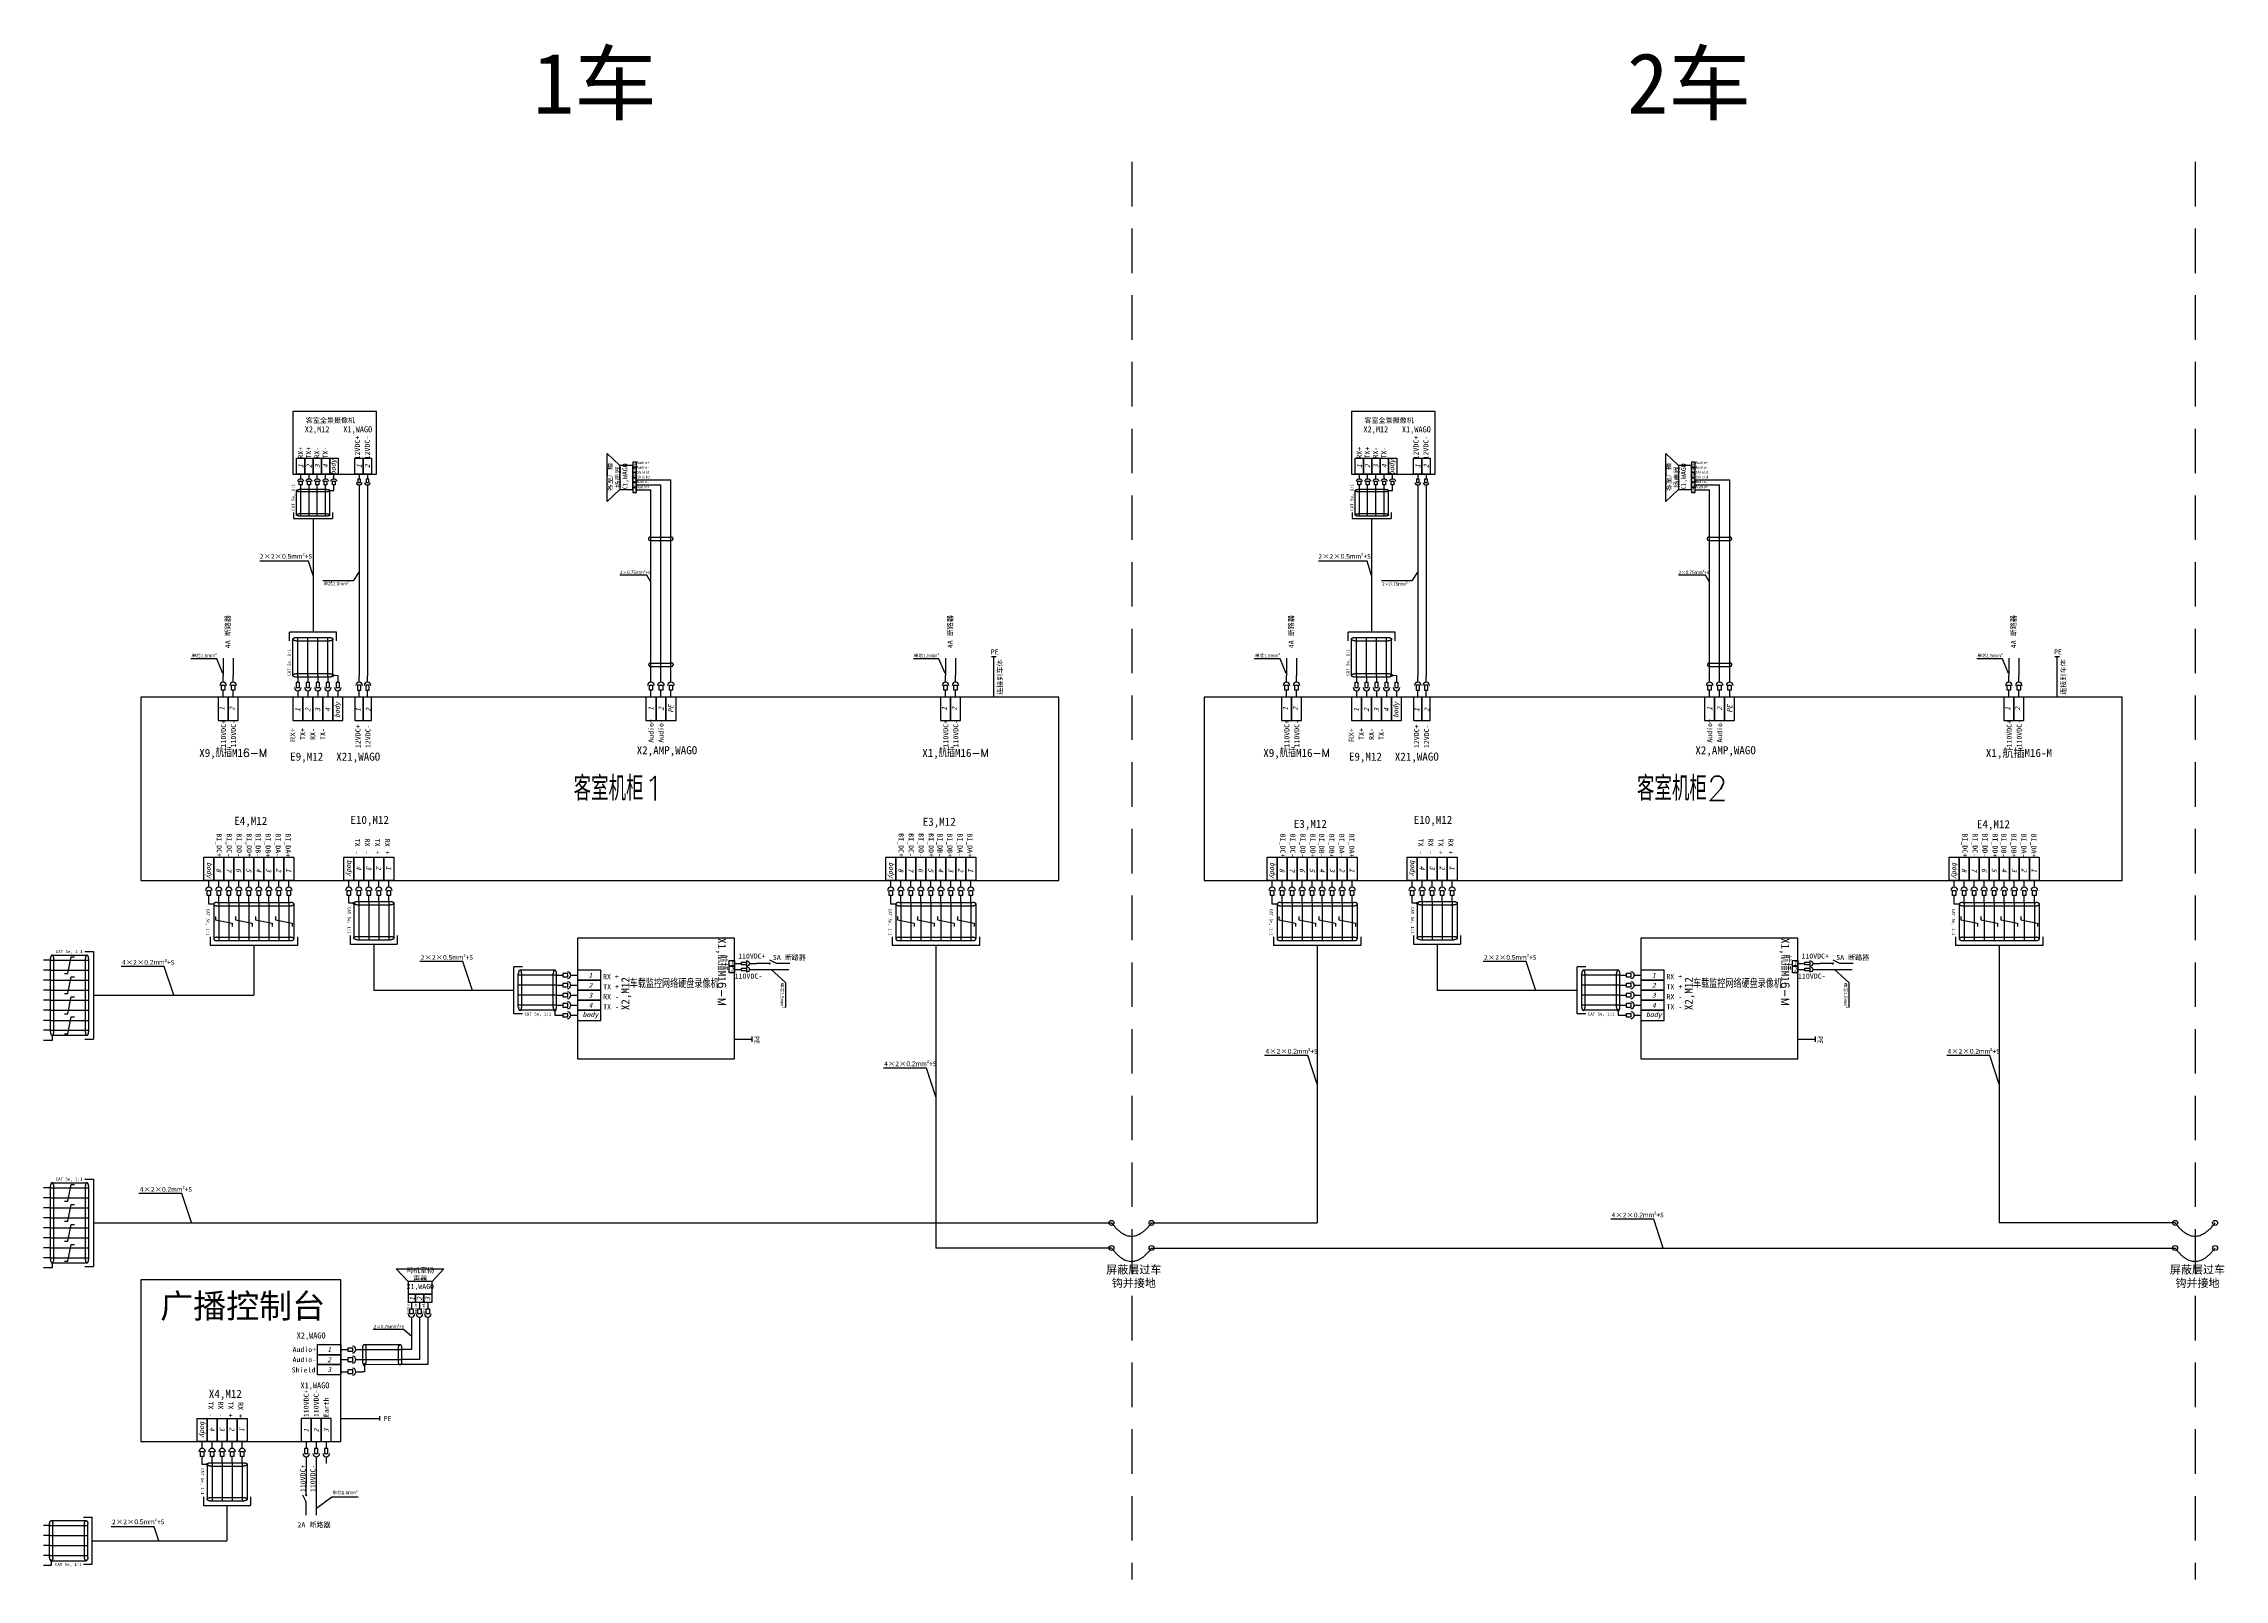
# Model space of a CAD drawing. Header units: millimetres. Extents: x -9110 to 102990, y -380 to 207980.
# Drawn here: x 12427 to 36943, y 121627 to 138894 of the extents above; entities that cross this region are included whole.
import ezdxf

# ---------------------------------------------------------------- set-up
doc = ezdxf.new("R2010")
doc.units = ezdxf.units.MM
doc.header["$LTSCALE"] = 1000
doc.header["$MEASUREMENT"] = 0
doc.linetypes.add('DASHED', pattern=[0.75, 0.5, -0.25])
doc.layers.add('电气', color=7, linetype='Continuous')
doc.layers.add('连接线', color=7, linetype='Continuous')
doc.styles.add('HORIZONTALGBCBIG', font='txt.shx', dxfattribs={"bigfont": 'gbcbig.shx'})
doc.styles.get("Standard").update_dxf_attribs({"font": 'simhei.ttf'})
doc.styles.add('STYLE1', font='txt.shx')
doc.dimstyles.get("Standard").update_dxf_attribs({"dimscale": 2, "dimtxt": 2.5, "dimasz": 2.5, "dimexe": 1.2, "dimexo": 0, "dimgap": 1.2, "dimtad": 0, "dimtih": 1, "dimtoh": 1, "dimzin": 12, "dimdsep": 46, "dimtxsty": 'STYLE1', "dimcen": 0.09, "dimadec": 0, "dimazin": 3, "dimtfac": 1, "dimtofl": 0, "dimtmove": 0, "dimatfit": 3, "dimfxl": 1.2, "dimtolj": 1, "dimtzin": 0, "dimarcsym": 0})

msp = doc.modelspace()

# ---------------------------------------------------------------- linework, layer by layer
at = {"color": 94, "linetype": 'DASHED'}
for p, q in [((15271, 133593), (15271, 133867)), ((15613, 133881), (15302, 133881)), ((15644, 133594), (15644, 133869)), ((27172, 133593), (27172, 133867)), ((27514, 133881), (27203, 133881)), ((27545, 133594), (27545, 133869)), ((15613, 133854), (15302, 133854)), ((27514, 133854), (27203, 133854)), ((15613, 133607), (15302, 133607)), ((15613, 133581), (15302, 133581)), ((27514, 133607), (27203, 133607)), ((27514, 133581), (27203, 133581)), ((15229, 131793), (15229, 132200)), ((15267, 132216), (15642, 132216)), ((15267, 132179), (15642, 132179)), ((15679, 131800), (15679, 132194)), ((27130, 131793), (27130, 132200)), ((27168, 132216), (27543, 132216)), ((27168, 132179), (27543, 132179)), ((27580, 131800), (27580, 132194)), ((15645, 131809), (15266, 131809)), ((15645, 131771), (15266, 131771)), ((27547, 131809), (27167, 131809)), ((27547, 131771), (27167, 131771)), ((14341, 129219), (14341, 128825)), ((14378, 129238), (14753, 129238)), ((14378, 129200), (14753, 129200)), ((14753, 129238), (15203, 129238)), ((14753, 129200), (15203, 129200)), ((15241, 129225), (15241, 128831)), ((15915, 129229), (15915, 128835)), ((15952, 129247), (16328, 129247)), ((15952, 129210), (16328, 129210)), ((16365, 129234), (16365, 128840)), ((22009, 129219), (22009, 128825)), ((22046, 129238), (22421, 129238)), ((22046, 129200), (22421, 129200)), ((22421, 129238), (22871, 129238)), ((22421, 129200), (22871, 129200)), ((22909, 129225), (22909, 128831)), ((26295, 129219), (26295, 128825)), ((26333, 129238), (26708, 129238)), ((26333, 129200), (26708, 129200)), ((26708, 129238), (27158, 129238)), ((26708, 129200), (27158, 129200)), ((27195, 129225), (27195, 128831)), ((27869, 129229), (27869, 128835)), ((27907, 129247), (28282, 129247)), ((27907, 129210), (28282, 129210)), ((28319, 129234), (28319, 128840)), ((33963, 129219), (33963, 128825)), ((34001, 129238), (34376, 129238)), ((34001, 129200), (34376, 129200)), ((34376, 129238), (34826, 129238)), ((34376, 129200), (34826, 129200)), ((34863, 129225), (34863, 128831)), ((14378, 128846), (14753, 128846)), ((14378, 128808), (14753, 128808)), ((14753, 128846), (15203, 128846)), ((14753, 128808), (15203, 128808)), ((15952, 128855), (16328, 128855)), ((15952, 128818), (16328, 128818)), ((22046, 128846), (22421, 128846)), ((22046, 128808), (22421, 128808)), ((22421, 128846), (22871, 128846)), ((22421, 128808), (22871, 128808)), ((26333, 128846), (26708, 128846)), ((26333, 128808), (26708, 128808)), ((26708, 128846), (27158, 128846)), ((26708, 128808), (27158, 128808)), ((27907, 128855), (28282, 128855)), ((27907, 128818), (28282, 128818)), ((34001, 128846), (34376, 128846)), ((34001, 128808), (34376, 128808)), ((34376, 128846), (34826, 128846)), ((34376, 128808), (34826, 128808)), ((12504, 128156), (12504, 128606)), ((12518, 128644), (12911, 128644)), ((12542, 128156), (12542, 128606)), ((12897, 128156), (12897, 128606)), ((12934, 128156), (12934, 128606)), ((18181, 128475), (17787, 128475)), ((30135, 128475), (29741, 128475)), ((17764, 128062), (17764, 128437)), ((17802, 128062), (17802, 128437)), ((18156, 128062), (18156, 128437)), ((18194, 128062), (18194, 128437)), ((29719, 128062), (29719, 128437)), ((29756, 128062), (29756, 128437)), ((30111, 128062), (30111, 128437)), ((30148, 128062), (30148, 128437)), ((12504, 127781), (12504, 128156)), ((12542, 127781), (12542, 128156)), ((12897, 127781), (12897, 128156)), ((12934, 127781), (12934, 128156)), ((18175, 128025), (17781, 128025)), ((30129, 128025), (29736, 128025)), ((12523, 127744), (12917, 127744)), ((12504, 125598), (12504, 126048)), ((12518, 126085), (12911, 126085)), ((12542, 125598), (12542, 126048)), ((12897, 125598), (12897, 126048)), ((12934, 125598), (12934, 126048)), ((12504, 125223), (12504, 125598)), ((12542, 125223), (12542, 125598)), ((12897, 125223), (12897, 125598)), ((12934, 125223), (12934, 125598)), ((12523, 125185), (12917, 125185)), ((16016, 124063), (16016, 124247)), ((16029, 124266), (16435, 124266)), ((16053, 124063), (16053, 124247)), ((16416, 124061), (16416, 124244)), ((16453, 124061), (16453, 124244)), ((16034, 124045), (16435, 124043)), ((14265, 122920), (14265, 122526)), ((14302, 122938), (14678, 122938)), ((14302, 122901), (14678, 122901)), ((14715, 122925), (14715, 122531)), ((14302, 122546), (14678, 122546)), ((14302, 122509), (14678, 122509)), ((12495, 121875), (12495, 122250)), ((12508, 122287), (12902, 122287)), ((12533, 121875), (12533, 122250)), ((12887, 121875), (12887, 122250)), ((12924, 121875), (12924, 122250)), ((12514, 121837), (12908, 121837))]:
    msp.add_line(p, q, dxfattribs=at)
at = {"color": 165, "linetype": 'Continuous'}
for p, q in [((15318, 133998), (15318, 134051)), ((15318, 133881), (15318, 133933)), ((15318, 133581), (15318, 133881)), ((15411, 133881), (15411, 133933)), ((15411, 133581), (15411, 133881)), ((15504, 133998), (15504, 134051)), ((15504, 133881), (15504, 133933)), ((15504, 133581), (15504, 133882)), ((15598, 133998), (15598, 134051)), ((15598, 133881), (15598, 133933)), ((15598, 133581), (15598, 133882)), ((15691, 133998), (15691, 134051)), ((15691, 133881), (15691, 133933)), ((15974, 134051), (15974, 133998)), ((15974, 133933), (15974, 133881)), ((16068, 134051), (16068, 133998)), ((27219, 133998), (27219, 134051)), ((27219, 133881), (27219, 133933)), ((27219, 133581), (27219, 133881)), ((27312, 133881), (27312, 133933)), ((27312, 133581), (27312, 133881)), ((27405, 133998), (27405, 134051)), ((27405, 133881), (27405, 133933)), ((27405, 133581), (27405, 133882)), ((27499, 133998), (27499, 134051)), ((27499, 133881), (27499, 133933)), ((27499, 133581), (27499, 133882)), ((27592, 133998), (27592, 134051)), ((27592, 133881), (27592, 133933)), ((27876, 134051), (27876, 133998)), ((27876, 133933), (27876, 133881)), ((27969, 134051), (27969, 133998)), ((15285, 131787), (15285, 132218)), ((15398, 131787), (15398, 132218)), ((15510, 131787), (15510, 132216)), ((15623, 131787), (15623, 132216)), ((27187, 131787), (27187, 132218)), ((27299, 131787), (27299, 132218)), ((27412, 131787), (27412, 132216)), ((27524, 131787), (27524, 132216)), ((15285, 131786), (15285, 131711)), ((15398, 131786), (15398, 131711)), ((15510, 131786), (15510, 131711)), ((15623, 131786), (15623, 131711)), ((15735, 131786), (15735, 131711)), ((27187, 131786), (27187, 131711)), ((27299, 131786), (27299, 131711)), ((27412, 131786), (27412, 131711)), ((27524, 131786), (27524, 131711)), ((27637, 131786), (27637, 131711)), ((15285, 131617), (15285, 131546)), ((15398, 131617), (15398, 131546)), ((15510, 131617), (15510, 131546)), ((15623, 131617), (15623, 131546)), ((15735, 131617), (15735, 131546)), ((27187, 131617), (27187, 131546)), ((27299, 131617), (27299, 131546)), ((27412, 131617), (27412, 131546)), ((27524, 131617), (27524, 131546)), ((27637, 131617), (27637, 131546))]:
    msp.add_line(p, q, dxfattribs=at)
at = {"color": 7, "linetype": 'ByBlock', "ltscale": 0.5}
for p, q in [((15411, 133998), (15411, 134051)), ((15974, 133881), (15974, 131783)), ((16068, 133933), (16068, 133881)), ((16068, 133881), (16068, 131783)), ((27312, 133998), (27312, 134051)), ((27876, 133881), (27876, 131783)), ((27969, 133933), (27969, 133881)), ((27969, 133881), (27969, 131783)), ((15456, 133554), (15456, 132277)), ((27357, 133554), (27357, 132277))]:
    msp.add_line(p, q, dxfattribs=at)
at = {"color": 94}
for p, q in [((19092, 133989), (19480, 133989)), ((19480, 131802), (19480, 133989)), ((30994, 133989), (31382, 133989)), ((31382, 131802), (31382, 133989))]:
    msp.add_line(p, q, dxfattribs=at)
for p, q in [((19092, 133932), (19368, 133932)), ((19092, 133876), (19255, 133876)), ((19255, 131802), (19255, 133876)), ((19368, 131802), (19368, 133932)), ((30994, 133932), (31269, 133932)), ((30994, 133876), (31157, 133876)), ((31157, 131802), (31157, 133876)), ((31269, 131802), (31269, 133932)), ((14791, 128752), (14791, 128194)), ((16138, 128767), (16138, 128248)), ((22459, 128752), (22459, 125352)), ((26745, 128752), (26745, 125635)), ((28092, 128767), (28092, 128248)), ((34413, 128752), (34413, 125635)), ((17713, 128248), (16138, 128248)), ((29668, 128248), (28092, 128248)), ((12990, 128194), (14791, 128194)), ((12990, 125635), (24433, 125635)), ((24883, 125635), (26745, 125635)), ((36389, 125635), (34413, 125635)), ((24433, 125352), (22459, 125352)), ((24883, 125352), (36389, 125352)), ((14488, 122458), (14488, 122060)), ((12975, 122060), (14488, 122060))]:
    msp.add_line(p, q)
at = {"color": 112, "linetype": 'DASHED'}
for p, q in [((19250, 133346), (19481, 133346)), ((19250, 133308), (19481, 133308)), ((31151, 133346), (31382, 133346)), ((31151, 133308), (31382, 133308)), ((19252, 131929), (19484, 131929)), ((31154, 131929), (31385, 131929)), ((19252, 131892), (19484, 131892)), ((31154, 131892), (31385, 131892))]:
    msp.add_line(p, q, dxfattribs=at)
at = {"color": 9, "linetype": 'Continuous'}
for p, q in [((14445, 131715), (14445, 131790)), ((14558, 131715), (14558, 131790)), ((15974, 131715), (15974, 131783)), ((16068, 131715), (16068, 131783)), ((19255, 131715), (19255, 131802)), ((19368, 131715), (19368, 131802)), ((19480, 131715), (19480, 131802)), ((22566, 131715), (22566, 131790)), ((22678, 131715), (22678, 131790)), ((26399, 131715), (26399, 131790)), ((26512, 131715), (26512, 131790)), ((27876, 131715), (27876, 131783)), ((27969, 131715), (27969, 131783)), ((31157, 131715), (31157, 131802)), ((31269, 131715), (31269, 131802)), ((31382, 131715), (31382, 131802)), ((34520, 131715), (34520, 131790)), ((34633, 131715), (34633, 131790)), ((14445, 131546), (14445, 131621)), ((14558, 131546), (14558, 131621)), ((15974, 131546), (15974, 131621)), ((16068, 131546), (16068, 131621)), ((19255, 131546), (19255, 131621)), ((19368, 131546), (19368, 131621)), ((19480, 131546), (19480, 131621)), ((22566, 131546), (22566, 131621)), ((22678, 131546), (22678, 131621)), ((26399, 131546), (26399, 131621)), ((26512, 131546), (26512, 131621)), ((27876, 131546), (27876, 131621)), ((27969, 131546), (27969, 131621)), ((31157, 131546), (31157, 131621)), ((31269, 131546), (31269, 131621)), ((31382, 131546), (31382, 131621)), ((34520, 131546), (34520, 131621)), ((34633, 131546), (34633, 131621)), ((14285, 129409), (14285, 129484)), ((14397, 129409), (14397, 129484)), ((14510, 129409), (14510, 129484)), ((14622, 129409), (14622, 129484)), ((14735, 129409), (14735, 129484)), ((14847, 129409), (14847, 129484)), ((14960, 129409), (14960, 129484)), ((15072, 129409), (15072, 129484)), ((15185, 129409), (15185, 129484)), ((15859, 129409), (15859, 129484)), ((15971, 129409), (15971, 129484)), ((16084, 129409), (16084, 129484)), ((16196, 129409), (16196, 129484)), ((16309, 129409), (16309, 129484)), ((21952, 129409), (21952, 129484)), ((22065, 129409), (22065, 129484)), ((22178, 129409), (22178, 129484)), ((22290, 129409), (22290, 129484)), ((22402, 129409), (22402, 129484)), ((22515, 129409), (22515, 129484)), ((22628, 129409), (22628, 129484)), ((22740, 129409), (22740, 129484)), ((22852, 129409), (22852, 129484)), ((26239, 129409), (26239, 129484)), ((26351, 129409), (26351, 129484)), ((26464, 129409), (26464, 129484)), ((26576, 129409), (26576, 129484)), ((26689, 129409), (26689, 129484)), ((26801, 129409), (26801, 129484)), ((26914, 129409), (26914, 129484)), ((27026, 129409), (27026, 129484)), ((27139, 129409), (27139, 129484)), ((27813, 129409), (27813, 129484)), ((27926, 129409), (27926, 129484)), ((28038, 129409), (28038, 129484)), ((28151, 129409), (28151, 129484)), ((28263, 129409), (28263, 129484)), ((33907, 129409), (33907, 129484)), ((34019, 129409), (34019, 129484)), ((34132, 129409), (34132, 129484)), ((34244, 129409), (34244, 129484)), ((34357, 129409), (34357, 129484)), ((34469, 129409), (34469, 129484)), ((34582, 129409), (34582, 129484)), ((34694, 129409), (34694, 129484)), ((34807, 129409), (34807, 129484)), ((14285, 129240), (14285, 129315)), ((14397, 129240), (14397, 129315)), ((14397, 129238), (14397, 128808)), ((14510, 129240), (14510, 129315)), ((14510, 129238), (14510, 128808)), ((14622, 129240), (14622, 129315)), ((14622, 129238), (14622, 128808)), ((14735, 129240), (14735, 129315)), ((14735, 129238), (14735, 128808)), ((14847, 129240), (14847, 129315)), ((14847, 129238), (14847, 128808)), ((14960, 129240), (14960, 129315)), ((14960, 129238), (14960, 128808)), ((15072, 129240), (15072, 129315)), ((15072, 129238), (15072, 128808)), ((15185, 129240), (15185, 129315)), ((15185, 129238), (15185, 128808)), ((15859, 129240), (15859, 129315)), ((15971, 129240), (15971, 129315)), ((15971, 129247), (15971, 128816)), ((16084, 129240), (16084, 129315)), ((16084, 129247), (16084, 128816)), ((16196, 129240), (16196, 129315)), ((16196, 129247), (16196, 128818)), ((16309, 129240), (16309, 129315)), ((16309, 129247), (16309, 128818)), ((21952, 129240), (21952, 129315)), ((22065, 129240), (22065, 129315)), ((22065, 129238), (22065, 128808)), ((22178, 129240), (22178, 129315)), ((22178, 129238), (22178, 128808)), ((22290, 129240), (22290, 129315)), ((22290, 129238), (22290, 128808)), ((22402, 129240), (22402, 129315)), ((22402, 129238), (22402, 128808)), ((22515, 129240), (22515, 129315)), ((22515, 129238), (22515, 128808)), ((22628, 129240), (22628, 129315)), ((22628, 129238), (22628, 128808)), ((22740, 129240), (22740, 129315)), ((22740, 129238), (22740, 128808)), ((22852, 129240), (22852, 129315)), ((22852, 129238), (22852, 128808)), ((26239, 129240), (26239, 129315)), ((26351, 129240), (26351, 129315)), ((26351, 129238), (26351, 128808)), ((26464, 129240), (26464, 129315)), ((26464, 129238), (26464, 128808)), ((26576, 129240), (26576, 129315)), ((26576, 129238), (26576, 128808)), ((26689, 129240), (26689, 129315)), ((26689, 129238), (26689, 128808)), ((26801, 129240), (26801, 129315)), ((26801, 129238), (26801, 128808)), ((26914, 129240), (26914, 129315)), ((26914, 129238), (26914, 128808)), ((27026, 129240), (27026, 129315)), ((27026, 129238), (27026, 128808)), ((27139, 129240), (27139, 129315)), ((27139, 129238), (27139, 128808)), ((27813, 129240), (27813, 129315)), ((27926, 129240), (27926, 129315)), ((27926, 129247), (27926, 128816)), ((28038, 129240), (28038, 129315)), ((28038, 129247), (28038, 128816)), ((28151, 129240), (28151, 129315)), ((28151, 129247), (28151, 128818)), ((28263, 129240), (28263, 129315)), ((28263, 129247), (28263, 128818)), ((33907, 129240), (33907, 129315)), ((34019, 129240), (34019, 129315)), ((34019, 129238), (34019, 128808)), ((34132, 129240), (34132, 129315)), ((34132, 129238), (34132, 128808)), ((34244, 129240), (34244, 129315)), ((34244, 129238), (34244, 128808)), ((34357, 129240), (34357, 129315)), ((34357, 129238), (34357, 128808)), ((34469, 129240), (34469, 129315)), ((34469, 129238), (34469, 128808)), ((34582, 129240), (34582, 129315)), ((34582, 129238), (34582, 128808)), ((34694, 129240), (34694, 129315)), ((34694, 129238), (34694, 128808)), ((34807, 129240), (34807, 129315)), ((34807, 129238), (34807, 128808)), ((12502, 128587), (12427, 128587)), ((12502, 128475), (12427, 128475)), ((12504, 128587), (12934, 128587)), ((12504, 128475), (12934, 128475)), ((12502, 128362), (12427, 128362)), ((12502, 128250), (12427, 128250)), ((12504, 128362), (12934, 128362)), ((12504, 128250), (12934, 128250)), ((18194, 128419), (17764, 128419)), ((18194, 128306), (17764, 128306)), ((18186, 128419), (18261, 128419)), ((18186, 128306), (18261, 128306)), ((18355, 128419), (18430, 128419)), ((18355, 128306), (18430, 128306)), ((30148, 128419), (29719, 128419)), ((30148, 128306), (29719, 128306)), ((30141, 128419), (30216, 128419)), ((30141, 128306), (30216, 128306)), ((30309, 128419), (30384, 128419)), ((30309, 128306), (30384, 128306)), ((12502, 128137), (12427, 128137)), ((12502, 128025), (12427, 128025)), ((12504, 128137), (12934, 128137)), ((12504, 128025), (12934, 128025)), ((18194, 128194), (17763, 128194)), ((18194, 128081), (17763, 128081)), ((18186, 128194), (18261, 128194)), ((18186, 128081), (18261, 128081)), ((18355, 128194), (18430, 128194)), ((18355, 128081), (18430, 128081)), ((30148, 128194), (29717, 128194)), ((30148, 128081), (29717, 128081)), ((30141, 128194), (30216, 128194)), ((30141, 128081), (30216, 128081)), ((30309, 128194), (30384, 128194)), ((30309, 128081), (30384, 128081)), ((12502, 127912), (12427, 127912)), ((12502, 127800), (12427, 127800)), ((12504, 127912), (12934, 127912)), ((12504, 127800), (12934, 127800)), ((18186, 127969), (18261, 127969)), ((18355, 127969), (18430, 127969)), ((30141, 127969), (30216, 127969)), ((30309, 127969), (30384, 127969)), ((12502, 127687), (12427, 127687)), ((12502, 126029), (12427, 126029)), ((12504, 126029), (12934, 126029)), ((12502, 125916), (12427, 125916)), ((12502, 125804), (12427, 125804)), ((12504, 125916), (12934, 125916)), ((12504, 125804), (12934, 125804)), ((12502, 125691), (12427, 125691)), ((12502, 125579), (12427, 125579)), ((12504, 125691), (12934, 125691)), ((12504, 125579), (12934, 125579)), ((12502, 125466), (12427, 125466)), ((12502, 125354), (12427, 125354)), ((12504, 125466), (12934, 125466)), ((12504, 125354), (12934, 125354)), ((12502, 125129), (12427, 125129)), ((12502, 125241), (12427, 125241)), ((12504, 125241), (12934, 125241)), ((16563, 124744), (16563, 124669)), ((16563, 124575), (16563, 124437)), ((16653, 124744), (16653, 124669)), ((16653, 124575), (16653, 124437)), ((16746, 124744), (16746, 124669)), ((16746, 124575), (16746, 124437)), ((15769, 124210), (15844, 124210)), ((15769, 124097), (15844, 124097)), ((15938, 124210), (16013, 124210)), ((15938, 124097), (16013, 124097)), ((16016, 124210), (16445, 124210)), ((16016, 124097), (16445, 124097)), ((15769, 123962), (15844, 123962)), ((15938, 123962), (16013, 123962)), ((14209, 123100), (14209, 123175)), ((14321, 123100), (14321, 123175)), ((14434, 123100), (14434, 123175)), ((14546, 123100), (14546, 123175)), ((14659, 123100), (14659, 123175)), ((15380, 123175), (15380, 123100)), ((15493, 123175), (15493, 123100)), ((15605, 123175), (15605, 123100)), ((14209, 122931), (14209, 123006)), ((14321, 122931), (14321, 123006)), ((14321, 122938), (14321, 122507)), ((14434, 122931), (14434, 123006)), ((14434, 122938), (14434, 122507)), ((14546, 122931), (14546, 123006)), ((14546, 122938), (14546, 122509)), ((14659, 122931), (14659, 123006)), ((14659, 122938), (14659, 122509)), ((15380, 123006), (15380, 122931)), ((15493, 123006), (15493, 122931)), ((15605, 123006), (15605, 122931)), ((12502, 122231), (12427, 122231)), ((12502, 122119), (12427, 122119)), ((12495, 122231), (12924, 122231)), ((12495, 122119), (12924, 122119)), ((12502, 122006), (12427, 122006)), ((12502, 121894), (12427, 121894)), ((12495, 122006), (12926, 122006)), ((12495, 121894), (12926, 121894)), ((12502, 121781), (12427, 121781))]:
    msp.add_line(p, q, dxfattribs=at)
at = {"color": 7, "linetype": 'Continuous'}
for p, q in [((20196, 128552), (20271, 128552)), ((20196, 128484), (20271, 128484)), ((20365, 128552), (20440, 128552)), ((20365, 128484), (20440, 128484)), ((32150, 128552), (32225, 128552)), ((32150, 128484), (32225, 128484)), ((32319, 128552), (32394, 128552)), ((32319, 128484), (32394, 128484))]:
    msp.add_line(p, q, dxfattribs=at)
for points in [[(15229, 134051), (16171, 134051), (16171, 134756), (15229, 134756)], [(27130, 134051), (28072, 134051), (28072, 134756), (27130, 134756)], [(20196, 128835), (18430, 128835), (18430, 127481), (20196, 127481)], [(32150, 128835), (30384, 128835), (30384, 127481), (32150, 127481)]]:
    msp.add_lwpolyline(points, close=True)
at = {"color": 165, "linetype": 'Continuous'}
for points in [[(15364, 134234), (15364, 134051), (15271, 134051), (15271, 134234)], [(15458, 134234), (15458, 134051), (15364, 134051), (15364, 134234)], [(15551, 134234), (15551, 134051), (15458, 134051), (15458, 134234)], [(15644, 134234), (15644, 134051), (15551, 134051), (15551, 134234)], [(15738, 134234), (15738, 134051), (15644, 134051), (15644, 134234)], [(16021, 134234), (16021, 134051), (15928, 134051), (15928, 134234)], [(16114, 134234), (16114, 134051), (16021, 134051), (16021, 134234)], [(27265, 134234), (27265, 134051), (27172, 134051), (27172, 134234)], [(27359, 134234), (27359, 134051), (27265, 134051), (27265, 134234)], [(27452, 134234), (27452, 134051), (27359, 134051), (27359, 134234)], [(27545, 134234), (27545, 134051), (27452, 134051), (27452, 134234)], [(27639, 134234), (27639, 134051), (27545, 134051), (27545, 134234)], [(27922, 134234), (27922, 134051), (27829, 134051), (27829, 134234)], [(28016, 134234), (28016, 134051), (27922, 134051), (27922, 134234)], [(15302, 133973), (15333, 133973), (15333, 133934), (15302, 133934)], [(15395, 133973), (15426, 133973), (15426, 133934), (15395, 133934)], [(15489, 133973), (15520, 133973), (15520, 133934), (15489, 133934)], [(15582, 133973), (15613, 133973), (15613, 133934), (15582, 133934)], [(15675, 133973), (15706, 133973), (15706, 133934), (15675, 133934)], [(15959, 133958), (15990, 133958), (15990, 133997), (15959, 133997)], [(16052, 133958), (16083, 133958), (16083, 133997), (16052, 133997)], [(27203, 133973), (27234, 133973), (27234, 133934), (27203, 133934)], [(27297, 133973), (27328, 133973), (27328, 133934), (27297, 133934)], [(27390, 133973), (27421, 133973), (27421, 133934), (27390, 133934)], [(27483, 133973), (27514, 133973), (27514, 133934), (27483, 133934)], [(27577, 133973), (27608, 133973), (27608, 133934), (27577, 133934)], [(27860, 133958), (27891, 133958), (27891, 133997), (27860, 133997)], [(27953, 133958), (27984, 133958), (27984, 133997), (27953, 133997)], [(15267, 131653), (15304, 131653), (15304, 131709), (15267, 131709)], [(15379, 131653), (15417, 131653), (15417, 131709), (15379, 131709)], [(15492, 131653), (15529, 131653), (15529, 131709), (15492, 131709)], [(15604, 131653), (15642, 131653), (15642, 131709), (15604, 131709)], [(15717, 131653), (15754, 131653), (15754, 131709), (15717, 131709)], [(27168, 131653), (27205, 131653), (27205, 131709), (27168, 131709)], [(27280, 131653), (27318, 131653), (27318, 131709), (27280, 131709)], [(27393, 131653), (27430, 131653), (27430, 131709), (27393, 131709)], [(27505, 131653), (27543, 131653), (27543, 131709), (27505, 131709)], [(27618, 131653), (27655, 131653), (27655, 131709), (27618, 131709)], [(15342, 131284), (15342, 131546), (15229, 131546), (15229, 131284)], [(15454, 131284), (15454, 131546), (15342, 131546), (15342, 131284)], [(15567, 131284), (15567, 131546), (15454, 131546), (15454, 131284)], [(15679, 131284), (15679, 131546), (15567, 131546), (15567, 131284)], [(15792, 131284), (15792, 131546), (15679, 131546), (15679, 131284)], [(27243, 131284), (27243, 131546), (27130, 131546), (27130, 131284)], [(27355, 131284), (27355, 131546), (27243, 131546), (27243, 131284)], [(27468, 131284), (27468, 131546), (27355, 131546), (27355, 131284)], [(27580, 131284), (27580, 131546), (27468, 131546), (27468, 131284)], [(27693, 131284), (27693, 131546), (27580, 131546), (27580, 131284)], [(20196, 128522), (20135, 128522), (20135, 128586), (20196, 128586)], [(20196, 128447), (20135, 128447), (20135, 128522), (20196, 128522)], [(32150, 128522), (32090, 128522), (32090, 128586), (32150, 128586)], [(32150, 128447), (32090, 128447), (32090, 128522), (32150, 128522)]]:
    msp.add_lwpolyline(points, close=True, dxfattribs=at)
at = {"color": 9, "linetype": 'Continuous'}
for points in [[(19092, 134186), (19050, 134186), (19050, 134129), (19092, 134129)], [(19092, 134129), (19050, 134129), (19050, 134073), (19092, 134073)], [(30994, 134129), (30951, 134129), (30951, 134073), (30994, 134073)], [(30994, 134186), (30951, 134186), (30951, 134129), (30994, 134129)], [(19092, 134073), (19050, 134073), (19050, 134017), (19092, 134017)], [(19092, 134017), (19050, 134017), (19050, 133961), (19092, 133961)], [(19092, 133961), (19050, 133961), (19050, 133904), (19092, 133904)], [(19092, 133904), (19050, 133904), (19050, 133848), (19092, 133848)], [(30994, 134073), (30951, 134073), (30952, 134017), (30994, 134017)], [(30994, 134017), (30952, 134017), (30951, 133961), (30994, 133961)], [(30994, 133961), (30951, 133961), (30951, 133904), (30994, 133904)], [(30994, 133904), (30951, 133904), (30951, 133848), (30994, 133848)], [(14426, 131679), (14464, 131679), (14464, 131623), (14426, 131623)], [(14539, 131679), (14576, 131679), (14576, 131623), (14539, 131623)], [(15993, 131679), (15956, 131679), (15956, 131623), (15993, 131623)], [(16086, 131679), (16049, 131679), (16049, 131623), (16086, 131623)], [(19237, 131679), (19274, 131679), (19274, 131623), (19237, 131623)], [(19349, 131679), (19387, 131679), (19387, 131623), (19349, 131623)], [(19462, 131679), (19499, 131679), (19499, 131623), (19462, 131623)], [(22547, 131679), (22585, 131679), (22585, 131623), (22547, 131623)], [(22660, 131679), (22697, 131679), (22697, 131623), (22660, 131623)], [(26381, 131679), (26418, 131679), (26418, 131623), (26381, 131623)], [(26493, 131679), (26531, 131679), (26531, 131623), (26493, 131623)], [(27894, 131679), (27857, 131679), (27857, 131623), (27894, 131623)], [(27988, 131679), (27950, 131679), (27950, 131623), (27988, 131623)], [(31138, 131679), (31175, 131679), (31175, 131623), (31138, 131623)], [(31250, 131679), (31288, 131679), (31288, 131623), (31250, 131623)], [(31363, 131679), (31400, 131679), (31400, 131623), (31363, 131623)], [(34501, 131679), (34539, 131679), (34539, 131623), (34501, 131623)], [(34614, 131679), (34651, 131679), (34651, 131623), (34614, 131623)], [(14501, 131284), (14501, 131546), (14389, 131546), (14389, 131284)], [(14614, 131284), (14614, 131546), (14501, 131546), (14501, 131284)], [(16021, 131284), (16021, 131546), (15928, 131546), (15928, 131284)], [(16114, 131284), (16114, 131546), (16021, 131546), (16021, 131284)], [(19312, 131284), (19312, 131546), (19199, 131546), (19199, 131284)], [(19424, 131284), (19424, 131546), (19312, 131546), (19312, 131284)], [(19537, 131284), (19537, 131546), (19424, 131546), (19424, 131284)], [(22622, 131284), (22622, 131546), (22510, 131546), (22510, 131284)], [(22735, 131284), (22735, 131546), (22622, 131546), (22622, 131284)], [(26456, 131284), (26456, 131546), (26343, 131546), (26343, 131284)], [(26568, 131284), (26568, 131546), (26456, 131546), (26456, 131284)], [(27922, 131284), (27922, 131546), (27829, 131546), (27829, 131284)], [(28016, 131284), (28016, 131546), (27922, 131546), (27922, 131284)], [(31213, 131284), (31213, 131546), (31100, 131546), (31100, 131284)], [(31325, 131284), (31325, 131546), (31213, 131546), (31213, 131284)], [(31438, 131284), (31438, 131546), (31325, 131546), (31325, 131284)], [(34576, 131284), (34576, 131546), (34464, 131546), (34464, 131284)], [(34689, 131284), (34689, 131546), (34576, 131546), (34576, 131284)], [(14228, 129484), (14228, 129746), (14341, 129746), (14341, 129484)], [(14341, 129484), (14341, 129746), (14453, 129746), (14453, 129484)], [(14453, 129484), (14453, 129746), (14566, 129746), (14566, 129484)], [(14566, 129484), (14566, 129746), (14678, 129746), (14678, 129484)], [(14678, 129484), (14678, 129746), (14791, 129746), (14791, 129484)], [(14791, 129484), (14791, 129746), (14903, 129746), (14903, 129484)], [(14903, 129484), (14903, 129746), (15016, 129746), (15016, 129484)], [(15016, 129484), (15016, 129746), (15128, 129746), (15128, 129484)], [(15128, 129484), (15128, 129746), (15241, 129746), (15241, 129484)], [(15802, 129484), (15802, 129746), (15915, 129746), (15915, 129484)], [(15915, 129484), (15915, 129746), (16028, 129746), (16028, 129484)], [(16028, 129484), (16028, 129746), (16140, 129746), (16140, 129484)], [(16140, 129484), (16140, 129746), (16252, 129746), (16252, 129484)], [(16252, 129484), (16252, 129746), (16365, 129746), (16365, 129484)], [(21896, 129484), (21896, 129746), (22009, 129746), (22009, 129484)], [(22009, 129484), (22009, 129746), (22121, 129746), (22121, 129484)], [(22121, 129484), (22121, 129746), (22234, 129746), (22234, 129484)], [(22234, 129484), (22234, 129746), (22346, 129746), (22346, 129484)], [(22346, 129484), (22346, 129746), (22459, 129746), (22459, 129484)], [(22459, 129484), (22459, 129746), (22571, 129746), (22571, 129484)], [(22571, 129484), (22571, 129746), (22684, 129746), (22684, 129484)], [(22684, 129484), (22684, 129746), (22796, 129746), (22796, 129484)], [(22796, 129484), (22796, 129746), (22909, 129746), (22909, 129484)], [(26183, 129484), (26183, 129746), (26295, 129746), (26295, 129484)], [(26295, 129484), (26295, 129746), (26408, 129746), (26408, 129484)], [(26408, 129484), (26408, 129746), (26520, 129746), (26520, 129484)], [(26520, 129484), (26520, 129746), (26633, 129746), (26633, 129484)], [(26633, 129484), (26633, 129746), (26745, 129746), (26745, 129484)], [(26745, 129484), (26745, 129746), (26858, 129746), (26858, 129484)], [(26858, 129484), (26858, 129746), (26970, 129746), (26970, 129484)], [(26970, 129484), (26970, 129746), (27083, 129746), (27083, 129484)], [(27083, 129484), (27083, 129746), (27195, 129746), (27195, 129484)], [(27757, 129484), (27757, 129746), (27869, 129746), (27869, 129484)], [(27869, 129484), (27869, 129746), (27982, 129746), (27982, 129484)], [(27982, 129484), (27982, 129746), (28094, 129746), (28094, 129484)], [(28094, 129484), (28094, 129746), (28207, 129746), (28207, 129484)], [(28207, 129484), (28207, 129746), (28319, 129746), (28319, 129484)], [(33851, 129484), (33851, 129746), (33963, 129746), (33963, 129484)], [(33963, 129484), (33963, 129746), (34076, 129746), (34076, 129484)], [(34076, 129484), (34076, 129746), (34188, 129746), (34188, 129484)], [(34188, 129484), (34188, 129746), (34301, 129746), (34301, 129484)], [(34301, 129484), (34301, 129746), (34413, 129746), (34413, 129484)], [(34413, 129484), (34413, 129746), (34526, 129746), (34526, 129484)], [(34526, 129484), (34526, 129746), (34638, 129746), (34638, 129484)], [(34638, 129484), (34638, 129746), (34751, 129746), (34751, 129484)], [(34751, 129484), (34751, 129746), (34863, 129746), (34863, 129484)], [(14266, 129371), (14303, 129371), (14303, 129315), (14266, 129315)], [(14378, 129373), (14416, 129373), (14416, 129317), (14378, 129317)], [(14491, 129373), (14528, 129373), (14528, 129317), (14491, 129317)], [(14603, 129373), (14641, 129373), (14641, 129317), (14603, 129317)], [(14716, 129373), (14753, 129373), (14753, 129317), (14716, 129317)], [(14828, 129373), (14866, 129373), (14866, 129317), (14828, 129317)], [(14941, 129373), (14978, 129373), (14978, 129317), (14941, 129317)], [(15053, 129373), (15091, 129373), (15091, 129317), (15053, 129317)], [(15166, 129373), (15203, 129373), (15203, 129317), (15166, 129317)], [(15840, 129373), (15878, 129373), (15878, 129317), (15840, 129317)], [(15952, 129373), (15990, 129373), (15990, 129317), (15952, 129317)], [(16065, 129373), (16103, 129373), (16103, 129317), (16065, 129317)], [(16178, 129373), (16215, 129373), (16215, 129317), (16178, 129317)], [(16290, 129373), (16328, 129373), (16328, 129317), (16290, 129317)], [(21934, 129371), (21971, 129371), (21971, 129315), (21934, 129315)], [(22046, 129373), (22084, 129373), (22084, 129317), (22046, 129317)], [(22159, 129373), (22196, 129373), (22196, 129317), (22159, 129317)], [(22271, 129373), (22309, 129373), (22309, 129317), (22271, 129317)], [(22384, 129373), (22421, 129373), (22421, 129317), (22384, 129317)], [(22496, 129373), (22534, 129373), (22534, 129317), (22496, 129317)], [(22609, 129373), (22646, 129373), (22646, 129317), (22609, 129317)], [(22721, 129373), (22759, 129373), (22759, 129317), (22721, 129317)], [(22834, 129373), (22871, 129373), (22871, 129317), (22834, 129317)], [(26220, 129371), (26258, 129371), (26258, 129315), (26220, 129315)], [(26333, 129373), (26370, 129373), (26370, 129317), (26333, 129317)], [(26445, 129373), (26483, 129373), (26483, 129317), (26445, 129317)], [(26558, 129373), (26595, 129373), (26595, 129317), (26558, 129317)], [(26670, 129373), (26708, 129373), (26708, 129317), (26670, 129317)], [(26783, 129373), (26820, 129373), (26820, 129317), (26783, 129317)], [(26895, 129373), (26933, 129373), (26933, 129317), (26895, 129317)], [(27008, 129373), (27045, 129373), (27045, 129317), (27008, 129317)], [(27120, 129373), (27158, 129373), (27158, 129317), (27120, 129317)], [(27794, 129373), (27832, 129373), (27832, 129317), (27794, 129317)], [(27907, 129373), (27944, 129373), (27944, 129317), (27907, 129317)], [(28019, 129373), (28057, 129373), (28057, 129317), (28019, 129317)], [(28132, 129373), (28169, 129373), (28169, 129317), (28132, 129317)], [(28244, 129373), (28282, 129373), (28282, 129317), (28244, 129317)], [(33888, 129371), (33926, 129371), (33926, 129315), (33888, 129315)], [(34001, 129373), (34038, 129373), (34038, 129317), (34001, 129317)], [(34113, 129373), (34151, 129373), (34151, 129317), (34113, 129317)], [(34226, 129373), (34263, 129373), (34263, 129317), (34226, 129317)], [(34338, 129373), (34376, 129373), (34376, 129317), (34338, 129317)], [(34451, 129373), (34488, 129373), (34488, 129317), (34451, 129317)], [(34563, 129373), (34601, 129373), (34601, 129317), (34563, 129317)], [(34676, 129373), (34713, 129373), (34713, 129317), (34676, 129317)], [(34788, 129373), (34826, 129373), (34826, 129317), (34788, 129317)], [(18430, 128362), (18693, 128362), (18693, 128475), (18430, 128475)], [(30384, 128362), (30647, 128362), (30647, 128475), (30384, 128475)], [(18319, 128400), (18319, 128437), (18263, 128437), (18263, 128400)], [(18319, 128287), (18319, 128325), (18263, 128325), (18263, 128287)], [(18430, 128250), (18693, 128250), (18693, 128362), (18430, 128362)], [(18430, 128137), (18693, 128137), (18693, 128250), (18430, 128250)], [(30274, 128400), (30274, 128437), (30217, 128437), (30217, 128400)], [(30274, 128287), (30274, 128325), (30217, 128325), (30217, 128287)], [(30384, 128250), (30647, 128250), (30647, 128362), (30384, 128362)], [(30384, 128137), (30647, 128137), (30647, 128250), (30384, 128250)], [(18319, 128175), (18319, 128212), (18263, 128212), (18263, 128175)], [(18319, 128062), (18319, 128100), (18263, 128100), (18263, 128062)], [(18319, 127950), (18319, 127987), (18263, 127987), (18263, 127950)], [(18430, 128025), (18693, 128025), (18693, 128137), (18430, 128137)], [(18430, 127912), (18693, 127912), (18693, 128025), (18430, 128025)], [(30274, 128175), (30274, 128212), (30217, 128212), (30217, 128175)], [(30274, 128062), (30274, 128100), (30217, 128100), (30217, 128062)], [(30274, 127950), (30274, 127987), (30217, 127987), (30217, 127950)], [(30384, 128025), (30647, 128025), (30647, 128137), (30384, 128137)], [(30384, 127912), (30647, 127912), (30647, 128025), (30384, 128025)], [(16581, 124611), (16544, 124611), (16544, 124667), (16581, 124667)], [(16672, 124611), (16634, 124611), (16634, 124667), (16672, 124667)], [(16765, 124611), (16728, 124611), (16728, 124667), (16765, 124667)], [(15769, 124153), (15506, 124153), (15506, 124266), (15769, 124266)], [(15769, 124041), (15506, 124041), (15506, 124153), (15769, 124153)], [(15902, 124191), (15902, 124228), (15846, 124228), (15846, 124191)], [(15902, 124078), (15902, 124116), (15846, 124116), (15846, 124078)], [(15769, 123928), (15506, 123928), (15506, 124041), (15769, 124041)], [(15902, 123943), (15902, 123981), (15846, 123981), (15846, 123943)], [(14152, 123175), (14152, 123437), (14265, 123437), (14265, 123175)], [(14265, 123175), (14265, 123437), (14378, 123437), (14378, 123175)], [(14378, 123175), (14378, 123437), (14490, 123437), (14490, 123175)], [(14490, 123175), (14490, 123437), (14602, 123437), (14602, 123175)], [(14602, 123175), (14602, 123437), (14715, 123437), (14715, 123175)], [(15436, 123175), (15436, 123437), (15324, 123437), (15324, 123175)], [(15549, 123175), (15549, 123437), (15436, 123437), (15436, 123175)], [(15661, 123175), (15661, 123437), (15549, 123437), (15549, 123175)], [(15361, 123041), (15399, 123041), (15399, 123098), (15361, 123098)], [(15474, 123041), (15511, 123041), (15511, 123098), (15474, 123098)], [(15586, 123041), (15624, 123041), (15624, 123098), (15586, 123098)], [(14190, 123064), (14228, 123064), (14228, 123008), (14190, 123008)], [(14302, 123064), (14340, 123064), (14340, 123008), (14302, 123008)], [(14415, 123064), (14453, 123064), (14453, 123008), (14415, 123008)], [(14528, 123064), (14565, 123064), (14565, 123008), (14528, 123008)], [(14640, 123064), (14678, 123064), (14678, 123008), (14640, 123008)]]:
    msp.add_lwpolyline(points, close=True, dxfattribs=at)
at = {"color": 94, "linetype": 'Continuous'}
for points in [[(15644, 133869), (15691, 133869), (15691, 133913)], [(27545, 133869), (27592, 133869), (27592, 133913)], [(15683, 131791), (15735, 131790), (15735, 131767)], [(27584, 131791), (27637, 131790), (27637, 131767)], [(14341, 129219), (14285, 129219), (14285, 129240)], [(15915, 129229), (15859, 129229), (15859, 129249)], [(22009, 129219), (21952, 129219), (21952, 129240)], [(26295, 129219), (26239, 129219), (26239, 129240)], [(27869, 129229), (27813, 129229), (27813, 129249)], [(33963, 129219), (33907, 129219), (33907, 129240)], [(18175, 128025), (18175, 127969), (18196, 127969)], [(30129, 128025), (30129, 127969), (30150, 127969)], [(12523, 127744), (12523, 127687), (12502, 127687)], [(12523, 125185), (12523, 125129), (12502, 125129)], [(16033, 124042), (16033, 123962), (16013, 123962)], [(14265, 122920), (14209, 122920), (14209, 122940)], [(12514, 121837), (12514, 121781), (12493, 121781)]]:
    msp.add_lwpolyline(points, dxfattribs=at)
at = {"color": 7, "linetype": 'Continuous'}
for points in [[(13519, 129484), (23840, 129484), (23840, 131546), (13519, 131546)], [(25473, 129484), (35794, 129484), (35794, 131546), (25473, 131546)], [(20329, 128567), (20329, 128537), (20273, 128537), (20273, 128567)], [(20329, 128499), (20329, 128470), (20273, 128470), (20273, 128499)], [(32283, 128567), (32283, 128537), (32227, 128537), (32227, 128567)], [(32283, 128499), (32283, 128470), (32227, 128470), (32227, 128499)], [(13519, 123175), (15769, 123175), (15769, 124993), (13519, 124993)]]:
    msp.add_lwpolyline(points, close=True, dxfattribs=at)
at = {"color": 9, "linetype": 'Continuous'}
for points in [[(14360, 129079), (14360, 129042), (14547, 129004), (14547, 128967)], [(14585, 129079), (14585, 129042), (14772, 129004), (14772, 128967)], [(14810, 129079), (14810, 129042), (14997, 129004), (14997, 128967)], [(15035, 129079), (15035, 129042), (15222, 129004), (15222, 128967)], [(22028, 129079), (22028, 129042), (22215, 129004), (22215, 128967)], [(22253, 129079), (22253, 129042), (22440, 129004), (22440, 128967)], [(22478, 129079), (22478, 129042), (22665, 129004), (22665, 128967)], [(22703, 129079), (22703, 129042), (22890, 129004), (22890, 128967)], [(26314, 129079), (26314, 129042), (26501, 129004), (26501, 128967)], [(26539, 129079), (26539, 129042), (26726, 129004), (26726, 128967)], [(26764, 129079), (26764, 129042), (26951, 129004), (26951, 128967)], [(26989, 129079), (26989, 129042), (27176, 129004), (27176, 128967)], [(33982, 129079), (33982, 129042), (34169, 129004), (34169, 128967)], [(34207, 129079), (34207, 129042), (34394, 129004), (34394, 128967)], [(34432, 129079), (34432, 129042), (34619, 129004), (34619, 128967)], [(34657, 129079), (34657, 129042), (34844, 129004), (34844, 128967)], [(12663, 128437), (12701, 128437), (12738, 128625), (12776, 128625)], [(12663, 128212), (12701, 128212), (12738, 128400), (12776, 128400)], [(12663, 127987), (12701, 127987), (12738, 128175), (12776, 128175)], [(12663, 127762), (12701, 127762), (12738, 127950), (12776, 127950)], [(12663, 125879), (12701, 125879), (12738, 126066), (12776, 126066)], [(12663, 125654), (12701, 125654), (12738, 125841), (12776, 125841)], [(12663, 125429), (12701, 125429), (12738, 125616), (12776, 125616)], [(12663, 125204), (12701, 125204), (12738, 125391), (12776, 125391)]]:
    msp.add_lwpolyline(points, dxfattribs=at)
at = {"color": 9, "linetype": 'ByBlock', "ltscale": 0.5}
for points in [[(16524, 124744), (16607, 124744), (16607, 124832), (16524, 124832)], [(16607, 124744), (16700, 124744), (16700, 124832), (16607, 124832)], [(16700, 124744), (16794, 124744), (16794, 124832), (16700, 124832)]]:
    msp.add_lwpolyline(points, close=True, dxfattribs=at)
at = {"color": 94, "linetype": 'Continuous'}
for centre in [(15683, 131790), (27584, 131790), (15915, 129229), (27869, 129229), (18175, 128025), (30129, 128025), (14265, 122920), (12514, 121837)]:
    msp.add_circle(centre, 9.38, dxfattribs=at)
at = {"color": 10, "linetype": 'Continuous'}
for centre in [(24433, 125635), (24883, 125635), (36389, 125635), (36839, 125635)]:
    msp.add_circle(centre, 27.8, dxfattribs=at)
at = {"color": 140, "linetype": 'Continuous'}
for centre in [(24433, 125352), (24883, 125352), (36389, 125352), (36839, 125352)]:
    msp.add_circle(centre, 27.8, dxfattribs=at)
at = {"color": 9, "linetype": 'Continuous'}
for centre, start, end in [((14445, 131677), 90, 180), ((14445, 131677), 0, 90), ((14558, 131677), 90, 180), ((14558, 131677), 0, 90), ((15974, 131677), 90, 180), ((15974, 131677), 0, 90), ((16068, 131677), 90, 180), ((16068, 131677), 0, 90), ((19255, 131677), 90, 180), ((19255, 131677), 0, 90), ((19368, 131677), 90, 180), ((19368, 131677), 0, 90), ((19480, 131677), 90, 180), ((19480, 131677), 0, 90), ((22566, 131677), 90, 180), ((22566, 131677), 0, 90), ((22678, 131677), 90, 180), ((22678, 131677), 0, 90), ((26399, 131677), 90, 180), ((26399, 131677), 0, 90), ((26512, 131677), 90, 180), ((26512, 131677), 0, 90), ((27876, 131677), 90, 180), ((27876, 131677), 0, 90), ((27969, 131677), 90, 180), ((27969, 131677), 0, 90), ((31157, 131677), 90, 180), ((31157, 131677), 0, 90), ((31269, 131677), 90, 180), ((31269, 131677), 0, 90), ((31382, 131677), 90, 180), ((31382, 131677), 0, 90), ((34520, 131677), 90, 180), ((34520, 131677), 0, 90), ((34633, 131677), 90, 180), ((34633, 131677), 0, 90), ((14285, 129371), 90, 180), ((14285, 129371), 0, 90), ((14397, 129371), 90, 180), ((14397, 129371), 0, 90), ((14510, 129371), 90, 180), ((14510, 129371), 0, 90), ((14622, 129371), 90, 180), ((14622, 129371), 0, 90), ((14735, 129371), 90, 180), ((14735, 129371), 0, 90), ((14847, 129371), 90, 180), ((14847, 129371), 0, 90), ((14960, 129371), 90, 180), ((14960, 129371), 0, 90), ((15072, 129371), 90, 180), ((15072, 129371), 0, 90), ((15185, 129371), 90, 180), ((15185, 129371), 0, 90), ((15859, 129371), 90, 180), ((15859, 129371), 0, 90), ((15971, 129371), 90, 180), ((15971, 129371), 0, 90), ((16084, 129371), 90, 180), ((16084, 129371), 0, 90), ((16196, 129371), 90, 180), ((16196, 129371), 0, 90), ((16309, 129371), 90, 180), ((16309, 129371), 0, 90), ((21952, 129371), 90, 180), ((21952, 129371), 0, 90), ((22065, 129371), 90, 180), ((22065, 129371), 0, 90), ((22178, 129371), 90, 180), ((22178, 129371), 0, 90), ((22290, 129371), 90, 180), ((22290, 129371), 0, 90), ((22402, 129371), 90, 180), ((22402, 129371), 0, 90), ((22515, 129371), 90, 180), ((22515, 129371), 0, 90), ((22628, 129371), 90, 180), ((22628, 129371), 0, 90), ((22740, 129371), 90, 180), ((22740, 129371), 0, 90), ((22852, 129371), 90, 180), ((22852, 129371), 0, 90), ((26239, 129371), 90, 180), ((26239, 129371), 0, 90), ((26351, 129371), 90, 180), ((26351, 129371), 0, 90), ((26464, 129371), 90, 180), ((26464, 129371), 0, 90), ((26576, 129371), 90, 180), ((26576, 129371), 0, 90), ((26689, 129371), 90, 180), ((26689, 129371), 0, 90), ((26801, 129371), 90, 180), ((26801, 129371), 0, 90), ((26914, 129371), 90, 180), ((26914, 129371), 0, 90), ((27026, 129371), 90, 180), ((27026, 129371), 0, 90), ((27139, 129371), 90, 180), ((27139, 129371), 0, 90), ((27813, 129371), 90, 180), ((27813, 129371), 0, 90), ((27926, 129371), 90, 180), ((27926, 129371), 0, 90), ((28038, 129371), 90, 180), ((28038, 129371), 0, 90), ((28151, 129371), 90, 180), ((28151, 129371), 0, 90), ((28263, 129371), 90, 180), ((28263, 129371), 0, 90), ((33907, 129371), 90, 180), ((33907, 129371), 0, 90), ((34019, 129371), 90, 180), ((34019, 129371), 0, 90), ((34132, 129371), 90, 180), ((34132, 129371), 0, 90), ((34244, 129371), 90, 180), ((34244, 129371), 0, 90), ((34357, 129371), 90, 180), ((34357, 129371), 0, 90), ((34469, 129371), 90, 180), ((34469, 129371), 0, 90), ((34582, 129371), 90, 180), ((34582, 129371), 0, 90), ((34694, 129371), 90, 180), ((34694, 129371), 0, 90), ((34807, 129371), 90, 180), ((34807, 129371), 0, 90), ((18318, 128419), 0, 90), ((18318, 128419), 270, 0), ((18318, 128306), 0, 90), ((18318, 128306), 270, 0), ((18318, 128194), 0, 90), ((30272, 128419), 0, 90), ((30272, 128419), 270, 0), ((30272, 128306), 0, 90), ((30272, 128306), 270, 0), ((30272, 128194), 0, 90), ((18318, 128194), 270, 0), ((18318, 128081), 0, 90), ((18318, 128081), 270, 0), ((18318, 127969), 0, 90), ((30272, 128194), 270, 0), ((30272, 128081), 0, 90), ((30272, 128081), 270, 0), ((30272, 127969), 0, 90), ((18318, 127969), 270, 0), ((30272, 127969), 270, 0), ((16563, 124613), 180, 270), ((16563, 124613), 270, 0), ((16653, 124613), 180, 270), ((16653, 124613), 270, 0), ((16746, 124613), 180, 270), ((16746, 124613), 270, 0), ((15900, 124210), 0, 90), ((15900, 124210), 270, 0), ((15900, 124097), 0, 90), ((15900, 124097), 270, 0), ((15900, 123962), 0, 90), ((15900, 123962), 270, 0), ((14209, 123062), 90, 180), ((14209, 123062), 0, 90), ((14321, 123062), 90, 180), ((14321, 123062), 0, 90), ((14434, 123062), 90, 180), ((14434, 123062), 0, 90), ((14546, 123062), 90, 180), ((14546, 123062), 0, 90), ((14659, 123062), 90, 180), ((14659, 123062), 0, 90), ((15380, 123043), 180, 270), ((15380, 123043), 270, 0), ((15493, 123043), 180, 270), ((15493, 123043), 270, 0), ((15605, 123043), 180, 270), ((15605, 123043), 270, 0)]:
    msp.add_arc(centre, 37.5, start, end, dxfattribs=at)
at = {"color": 165, "linetype": 'Continuous'}
for centre, start, end in [((15285, 131655), 180, 270), ((15285, 131655), 270, 0), ((15398, 131655), 180, 270), ((15398, 131655), 270, 0), ((15510, 131655), 180, 270), ((15510, 131655), 270, 0), ((15623, 131655), 180, 270), ((15623, 131655), 270, 0), ((15735, 131655), 180, 270), ((15735, 131655), 270, 0), ((27187, 131655), 180, 270), ((27187, 131655), 270, 0), ((27299, 131655), 180, 270), ((27299, 131655), 270, 0), ((27412, 131655), 180, 270), ((27412, 131655), 270, 0), ((27524, 131655), 180, 270), ((27524, 131655), 270, 0), ((27637, 131655), 180, 270), ((27637, 131655), 270, 0)]:
    msp.add_arc(centre, 37.5, start, end, dxfattribs=at)
at = {"color": 94, "linetype": 'DASHED', "extrusion": (0, 0, -1)}
for centre, major_axis, ratio, start_param, end_param in [((15302, 133867), (31.1, 0), 0.42025, 3.141593, 4.712389), ((15302, 133867), (31.1, 0), 0.42025, 1.570796, 3.141593), ((15613, 133868), (-31.1, 0), 0.42025, 1.570796, 3.141593), ((15613, 133868), (-31.1, 0), 0.42025, 3.141593, 4.712389), ((27203, 133867), (31.1, 0), 0.42025, 3.141593, 4.712389), ((27203, 133867), (31.1, 0), 0.42025, 1.570796, 3.141593), ((27514, 133868), (-31.1, 0), 0.42025, 1.570796, 3.141593), ((27514, 133868), (-31.1, 0), 0.42025, 3.141593, 4.712389), ((15302, 133594), (31.1, 0), 0.42025, 3.141593, 4.712389), ((15302, 133594), (31.1, 0), 0.42025, 1.570796, 3.141593), ((15613, 133594), (-31.1, 0), 0.42025, 1.570796, 3.141593), ((15613, 133594), (-31.1, 0), 0.42025, 3.141593, 4.712389), ((27203, 133594), (31.1, 0), 0.42025, 3.141593, 4.712389), ((27203, 133594), (31.1, 0), 0.42025, 1.570796, 3.141593), ((27514, 133594), (-31.1, 0), 0.42025, 1.570796, 3.141593), ((27514, 133594), (-31.1, 0), 0.42025, 3.141593, 4.712389), ((15267, 132198), (-37.5, 0), 0.5, 0, 1.570796), ((15267, 132198), (-37.5, 0), 0.5, 4.712389, 6.283185), ((15642, 132198), (37.5, 0), 0.5, 4.712389, 6.283185), ((15642, 132198), (37.5, 0), 0.5, 0, 1.570796), ((27168, 132198), (-37.5, 0), 0.5, 0, 1.570796), ((27168, 132198), (-37.5, 0), 0.5, 4.712389, 6.283185), ((27543, 132198), (37.5, 0), 0.5, 4.712389, 6.283185), ((27543, 132198), (37.5, 0), 0.5, 0, 1.570796), ((15266, 131790), (-37.5, 0), 0.5, 0, 1.570796), ((15266, 131790), (-37.5, 0), 0.5, 4.712389, 6.283185), ((15645, 131790), (37.5, 0), 0.5, 4.712389, 6.283185), ((15645, 131790), (37.5, 0), 0.5, 0, 1.570796), ((27167, 131790), (-37.5, 0), 0.5, 0, 1.570796), ((27167, 131790), (-37.5, 0), 0.5, 4.712389, 6.283185), ((27547, 131790), (37.5, 0), 0.5, 4.712389, 6.283185), ((27547, 131790), (37.5, 0), 0.5, 0, 1.570796), ((15952, 129229), (37.5, 0), 0.5, 3.141593, 4.712389), ((15952, 129229), (37.5, 0), 0.5, 1.570796, 3.141593), ((16328, 129229), (-37.5, 0), 0.5, 1.570796, 3.141593), ((16328, 129229), (-37.5, 0), 0.5, 3.141593, 4.712389), ((27907, 129229), (37.5, 0), 0.5, 3.141593, 4.712389), ((27907, 129229), (37.5, 0), 0.5, 1.570796, 3.141593), ((28282, 129229), (-37.5, 0), 0.5, 1.570796, 3.141593), ((28282, 129229), (-37.5, 0), 0.5, 3.141593, 4.712389), ((15952, 128837), (37.5, 0), 0.5, 3.141593, 4.712389), ((15952, 128837), (37.5, 0), 0.5, 1.570796, 3.141593), ((16328, 128837), (-37.5, 0), 0.5, 1.570796, 3.141593), ((16328, 128837), (-37.5, 0), 0.5, 3.141593, 4.712389), ((27907, 128837), (37.5, 0), 0.5, 3.141593, 4.712389), ((27907, 128837), (37.5, 0), 0.5, 1.570796, 3.141593), ((28282, 128837), (-37.5, 0), 0.5, 1.570796, 3.141593), ((28282, 128837), (-37.5, 0), 0.5, 3.141593, 4.712389), ((14302, 122920), (37.5, 0), 0.5, 3.141593, 4.712389), ((14302, 122920), (37.5, 0), 0.5, 1.570796, 3.141593), ((14678, 122920), (-37.5, 0), 0.5, 1.570796, 3.141593), ((14678, 122920), (-37.5, 0), 0.5, 3.141593, 4.712389), ((14302, 122528), (37.5, 0), 0.5, 3.141593, 4.712389), ((14302, 122528), (37.5, 0), 0.5, 1.570796, 3.141593), ((14678, 122528), (-37.5, 0), 0.5, 1.570796, 3.141593), ((14678, 122528), (-37.5, 0), 0.5, 3.141593, 4.712389), ((12514, 122250), (0, -37.5), 0.5, 1.570796, 3.141593), ((12514, 122250), (0, -37.5), 0.5, 3.141593, 4.712389), ((12906, 122250), (0, -37.5), 0.5, 1.570796, 3.141593), ((12906, 122250), (0, -37.5), 0.5, 3.141593, 4.712389), ((12514, 121875), (0, 37.5), 0.5, 3.141593, 4.712389), ((12514, 121875), (0, 37.5), 0.5, 1.570796, 3.141593), ((12906, 121875), (0, 37.5), 0.5, 3.141593, 4.712389), ((12906, 121875), (0, 37.5), 0.5, 1.570796, 3.141593)]:
    msp.add_ellipse(centre, major_axis=major_axis, ratio=ratio, start_param=start_param, end_param=end_param, dxfattribs=at)
at = {"color": 165, "linetype": 'Continuous', "extrusion": (0, 0, -1)}
for centre, major_axis in [((15319, 133965), (24.1, -28.7)), ((15316, 133965), (-24.1, -28.7)), ((15412, 133965), (24.1, -28.7)), ((15409, 133965), (-24.1, -28.7)), ((15506, 133965), (24.1, -28.7)), ((15503, 133965), (-24.1, -28.7)), ((15599, 133965), (24.1, -28.7)), ((15596, 133965), (-24.1, -28.7)), ((15692, 133965), (24.1, -28.7)), ((15689, 133965), (-24.1, -28.7)), ((27220, 133965), (24.1, -28.7)), ((27217, 133965), (-24.1, -28.7)), ((27314, 133965), (24.1, -28.7)), ((27311, 133965), (-24.1, -28.7)), ((27407, 133965), (24.1, -28.7)), ((27404, 133965), (-24.1, -28.7)), ((27500, 133965), (24.1, -28.7)), ((27497, 133965), (-24.1, -28.7)), ((27594, 133965), (24.1, -28.7)), ((27591, 133965), (-24.1, -28.7))]:
    msp.add_ellipse(centre, major_axis=major_axis, ratio=0.76647, start_param=2.356194, end_param=3.926991, dxfattribs=at)
at = {"color": 94, "linetype": 'Continuous', "extrusion": (0, 0, -1)}
for centre in [(15644, 133869), (27545, 133869)]:
    msp.add_ellipse(centre, major_axis=(0, 6.54), ratio=0.5, dxfattribs=at)
at = {"color": 165, "linetype": 'Continuous'}
for centre, major_axis in [((15976, 133966), (24.1, 28.7)), ((15973, 133966), (-24.1, 28.7)), ((16069, 133966), (24.1, 28.7)), ((16066, 133966), (-24.1, 28.7)), ((27877, 133966), (24.1, 28.7)), ((27874, 133966), (-24.1, 28.7)), ((27970, 133966), (24.1, 28.7)), ((27967, 133966), (-24.1, 28.7))]:
    msp.add_ellipse(centre, major_axis=major_axis, ratio=0.76647, start_param=2.356194, end_param=3.926991, dxfattribs=at)
at = {"color": 112, "linetype": 'DASHED'}
for centre, major_axis, start_param, end_param in [((19250, 133327), (-23.1, 0), 4.712389, 6.283185), ((19250, 133327), (-23.1, 0), 0, 1.570796), ((19481, 133327), (23.1, 0), 0, 1.570796), ((19481, 133327), (23.1, 0), 4.712389, 6.283185), ((31151, 133327), (-23.1, 0), 4.712389, 6.283185), ((31151, 133327), (-23.1, 0), 0, 1.570796), ((31382, 133327), (23.1, 0), 0, 1.570796), ((31382, 133327), (23.1, 0), 4.712389, 6.283185), ((19252, 131911), (-23.1, 0), 4.712389, 6.283185), ((19252, 131911), (-23.1, 0), 0, 1.570796), ((19484, 131911), (23.1, 0), 0, 1.570796), ((19484, 131911), (23.1, 0), 4.712389, 6.283185), ((31154, 131911), (-23.1, 0), 4.712389, 6.283185), ((31154, 131911), (-23.1, 0), 0, 1.570796), ((31385, 131911), (23.1, 0), 0, 1.570796), ((31385, 131911), (23.1, 0), 4.712389, 6.283185)]:
    msp.add_ellipse(centre, major_axis=major_axis, ratio=0.810811, start_param=start_param, end_param=end_param, dxfattribs=at)
at = {"color": 94, "linetype": 'DASHED'}
for centre, major_axis, ratio, start_param, end_param in [((14378, 129219), (-37.5, 0), 0.5, 4.712389, 6.283185), ((14378, 129219), (-37.5, 0), 0.5, 0, 1.570796), ((15203, 129219), (37.5, 0), 0.5, 0, 1.570796), ((15203, 129219), (37.5, 0), 0.5, 4.712389, 6.283185), ((22046, 129219), (-37.5, 0), 0.5, 4.712389, 6.283185), ((22046, 129219), (-37.5, 0), 0.5, 0, 1.570796), ((22871, 129219), (37.5, 0), 0.5, 0, 1.570796), ((22871, 129219), (37.5, 0), 0.5, 4.712389, 6.283185), ((26333, 129219), (-37.5, 0), 0.5, 4.712389, 6.283185), ((26333, 129219), (-37.5, 0), 0.5, 0, 1.570796), ((27158, 129219), (37.5, 0), 0.5, 0, 1.570796), ((27158, 129219), (37.5, 0), 0.5, 4.712389, 6.283185), ((34001, 129219), (-37.5, 0), 0.5, 4.712389, 6.283185), ((34001, 129219), (-37.5, 0), 0.5, 0, 1.570796), ((34826, 129219), (37.5, 0), 0.5, 0, 1.570796), ((34826, 129219), (37.5, 0), 0.5, 4.712389, 6.283185), ((14378, 128827), (-37.5, 0), 0.5, 4.712389, 6.283185), ((14378, 128827), (-37.5, 0), 0.5, 0, 1.570796), ((15203, 128827), (37.5, 0), 0.5, 0, 1.570796), ((15203, 128827), (37.5, 0), 0.5, 4.712389, 6.283185), ((22046, 128827), (-37.5, 0), 0.5, 4.712389, 6.283185), ((22046, 128827), (-37.5, 0), 0.5, 0, 1.570796), ((22871, 128827), (37.5, 0), 0.5, 0, 1.570796), ((22871, 128827), (37.5, 0), 0.5, 4.712389, 6.283185), ((26333, 128827), (-37.5, 0), 0.5, 4.712389, 6.283185), ((26333, 128827), (-37.5, 0), 0.5, 0, 1.570796), ((27158, 128827), (37.5, 0), 0.5, 0, 1.570796), ((27158, 128827), (37.5, 0), 0.5, 4.712389, 6.283185), ((34001, 128827), (-37.5, 0), 0.5, 4.712389, 6.283185), ((34001, 128827), (-37.5, 0), 0.5, 0, 1.570796), ((34826, 128827), (37.5, 0), 0.5, 0, 1.570796), ((34826, 128827), (37.5, 0), 0.5, 4.712389, 6.283185), ((12523, 128606), (0, 37.5), 0.5, 0, 1.570796), ((12523, 128606), (0, 37.5), 0.5, 4.712389, 6.283185), ((12915, 128606), (0, 37.5), 0.5, 0, 1.570796), ((12915, 128606), (0, 37.5), 0.5, 4.712389, 6.283185), ((17783, 128437), (0, -37.5), 0.5, 3.141593, 4.712389), ((17783, 128437), (0, -37.5), 0.5, 1.570796, 3.141593), ((18175, 128437), (0, -37.5), 0.5, 3.141593, 4.712389), ((18175, 128437), (0, -37.5), 0.5, 1.570796, 3.141593), ((29737, 128437), (0, -37.5), 0.5, 3.141593, 4.712389), ((29737, 128437), (0, -37.5), 0.5, 1.570796, 3.141593), ((30129, 128437), (0, -37.5), 0.5, 3.141593, 4.712389), ((30129, 128437), (0, -37.5), 0.5, 1.570796, 3.141593), ((17783, 128062), (0, 37.5), 0.5, 1.570796, 3.141593), ((17783, 128062), (0, 37.5), 0.5, 3.141593, 4.712389), ((18175, 128062), (0, 37.5), 0.5, 1.570796, 3.141593), ((18175, 128062), (0, 37.5), 0.5, 3.141593, 4.712389), ((29737, 128062), (0, 37.5), 0.5, 1.570796, 3.141593), ((29737, 128062), (0, 37.5), 0.5, 3.141593, 4.712389), ((30129, 128062), (0, 37.5), 0.5, 1.570796, 3.141593), ((30129, 128062), (0, 37.5), 0.5, 3.141593, 4.712389), ((12523, 127781), (0, -37.5), 0.5, 4.712389, 6.283185), ((12523, 127781), (0, -37.5), 0.5, 0, 1.570796), ((12915, 127781), (0, -37.5), 0.5, 4.712389, 6.283185), ((12915, 127781), (0, -37.5), 0.5, 0, 1.570796), ((12523, 126048), (0, 37.5), 0.5, 0, 1.570796), ((12523, 126048), (0, 37.5), 0.5, 4.712389, 6.283185), ((12915, 126048), (0, 37.5), 0.5, 0, 1.570796), ((12915, 126048), (0, 37.5), 0.5, 4.712389, 6.283185), ((12523, 125223), (0, -37.5), 0.5, 4.712389, 6.283185), ((12523, 125223), (0, -37.5), 0.5, 0, 1.570796), ((12915, 125223), (0, -37.5), 0.5, 4.712389, 6.283185), ((12915, 125223), (0, -37.5), 0.5, 0, 1.570796), ((16034, 124247), (-18.7, 0), 0.983333, -1.570796, 0), ((16034, 124063), (18.7, 0), 0.983333, 3.141593, 4.712389), ((16034, 124247), (-18.7, 0), 0.983333, 3.141593, 4.712389), ((16034, 124063), (18.7, 0), 0.983333, -1.570796, 0), ((16435, 124244), (-18.7, 0), 0.975, -1.570796, 0), ((16435, 124061), (18.7, 0), 0.975, 3.141593, 4.712389), ((16435, 124244), (-18.7, 0), 0.975, 3.141593, 4.712389), ((16435, 124061), (18.7, 0), 0.975, -1.570796, 0)]:
    msp.add_ellipse(centre, major_axis=major_axis, ratio=ratio, start_param=start_param, end_param=end_param, dxfattribs=at)
at = {"color": 7, "linetype": 'Continuous', "extrusion": (0, 0, -1)}
for centre, major_axis, ratio in [((20329, 128546), (-23.4, -29.3), 0.905539), ((20329, 128558), (-23.4, 29.3), 0.905539), ((20330, 128477), (-22.5, -30), 0.883883), ((20330, 128492), (-22.5, 30), 0.883883), ((32283, 128546), (-23.4, -29.3), 0.905539), ((32283, 128558), (-23.4, 29.3), 0.905539), ((32284, 128477), (-22.5, -30), 0.883883), ((32284, 128492), (-22.5, 30), 0.883883)]:
    msp.add_ellipse(centre, major_axis=major_axis, ratio=ratio, start_param=2.356194, end_param=3.926991, dxfattribs=at)
at = {"color": 94, "linetype": 'Continuous'}
msp.add_ellipse((16033, 124042), major_axis=(0, -13.4), ratio=0.7, dxfattribs=at)
at = {"layer": '电气', "linetype": 'Continuous'}
for p, q in [((19050, 134073), (19085, 134073)), ((19050, 133961), (19086, 133961)), ((30951, 134073), (30986, 134073)), ((30951, 133961), (30987, 133961)), ((20590, 128552), (20440, 128552)), ((20597, 128544), (20582, 128559)), ((20597, 128559), (20582, 128544)), ((20665, 128552), (20590, 128589)), ((20815, 128552), (20665, 128552)), ((32544, 128552), (32394, 128552)), ((32551, 128544), (32536, 128559)), ((32551, 128559), (32536, 128544)), ((32619, 128552), (32544, 128589)), ((32769, 128552), (32619, 128552)), ((15388, 122567), (15373, 122582)), ((15373, 122567), (15388, 122582)), ((15380, 122575), (15380, 122725)), ((15380, 122500), (15343, 122575)), ((15380, 122350), (15380, 122500))]:
    msp.add_line(p, q, dxfattribs=at)
for points in [[(18763, 133747), (18763, 134286), (18906, 134152), (18906, 133882)], [(19050, 133882), (19050, 134152), (18906, 134152), (18906, 133882)], [(30664, 133747), (30664, 134286), (30808, 134152), (30808, 133882)], [(30951, 133882), (30951, 134152), (30808, 134152), (30808, 133882)], [(16389, 125120), (16928, 125120), (16794, 124976), (16524, 124976)], [(16524, 124832), (16794, 124832), (16794, 124976), (16524, 124976)]]:
    msp.add_lwpolyline(points, close=True, dxfattribs=at)
at = {"layer": '连接线', "linetype": 'DASHED'}
for p, q in [((24661, 137564), (24661, 121627)), ((36614, 137564), (36614, 121627))]:
    msp.add_line(p, q, dxfattribs=at)
at = {"layer": '连接线', "linetype": 'Continuous'}
for p, q in [((15237, 133622), (15237, 133553)), ((15675, 133622), (15675, 133554)), ((27138, 133622), (27138, 133553)), ((27577, 133622), (27577, 133554)), ((15237, 133554), (15675, 133554)), ((27138, 133554), (27577, 133554)), ((15192, 132179), (15192, 132277)), ((15720, 132277), (15192, 132277)), ((15720, 132179), (15720, 132277)), ((27093, 132179), (27093, 132277)), ((27622, 132277), (27093, 132277)), ((27622, 132179), (27622, 132277)), ((14445, 131984), (14445, 131790)), ((14558, 131984), (14558, 131790)), ((22566, 131984), (22566, 131790)), ((22678, 131984), (22678, 131790)), ((26399, 131984), (26399, 131790)), ((26512, 131984), (26512, 131790)), ((34520, 131984), (34520, 131790)), ((34633, 131984), (34633, 131790)), ((14300, 128850), (14300, 128752)), ((15282, 128752), (14300, 128752)), ((15282, 128850), (15282, 128752)), ((15874, 128865), (15874, 128767)), ((15874, 128767), (16403, 128767)), ((16403, 128865), (16403, 128767)), ((21968, 128850), (21968, 128752)), ((22950, 128752), (21968, 128752)), ((22950, 128850), (22950, 128752)), ((26254, 128850), (26254, 128752)), ((27236, 128752), (26254, 128752)), ((27236, 128850), (27236, 128752)), ((27828, 128865), (27828, 128767)), ((27828, 128767), (28357, 128767)), ((28357, 128865), (28357, 128767)), ((33922, 128850), (33922, 128752)), ((34904, 128752), (33922, 128752)), ((34904, 128850), (34904, 128752)), ((12892, 128685), (12990, 128685)), ((12990, 128685), (12990, 127702)), ((17812, 128512), (17713, 128512)), ((17713, 127984), (17713, 128512)), ((20440, 128484), (20805, 128484)), ((29766, 128512), (29668, 128512)), ((29668, 127984), (29668, 128512)), ((32394, 128484), (32759, 128484)), ((17812, 127984), (17713, 127984)), ((29766, 127984), (29668, 127984)), ((12892, 127702), (12990, 127702)), ((12892, 126126), (12990, 126126)), ((12990, 126126), (12990, 125144)), ((12892, 125144), (12990, 125144)), ((15380, 122931), (15380, 122706)), ((15493, 122931), (15493, 122350)), ((14224, 122556), (14224, 122458)), ((14224, 122458), (14753, 122458)), ((14753, 122556), (14753, 122458)), ((12877, 122325), (12975, 122325)), ((12975, 121796), (12975, 122325)), ((12877, 121796), (12975, 121796))]:
    msp.add_line(p, q, dxfattribs=at)
at = {"layer": '连接线', "color": 2, "linetype": 'Continuous'}
for p, q in [((23084, 132001), (23135, 132001)), ((23110, 131550), (23110, 132001)), ((35039, 132001), (35089, 132001)), ((35064, 131550), (35064, 132001)), ((20388, 127729), (20388, 127672)), ((32343, 127729), (32343, 127672)), ((20197, 127701), (20388, 127701)), ((32151, 127701), (32343, 127701)), ((15769, 123437), (16208, 123437)), ((16208, 123412), (16208, 123462))]:
    msp.add_line(p, q, dxfattribs=at)
at = {"layer": '连接线', "color": 94, "linetype": 'Continuous'}
msp.add_lwpolyline([(16746, 124437), (16746, 124043), (16435, 124043)], dxfattribs=at)
at = {"layer": '连接线', "linetype": 'Continuous'}
for points in [[(16563, 124437), (16563, 124210), (16445, 124210)], [(16653, 124437), (16653, 124097), (16445, 124097)]]:
    msp.add_lwpolyline(points, dxfattribs=at)
for points in [[(24433, 125635), (24658, 125335), (24883, 125635)], [(36389, 125635), (36614, 125335), (36839, 125635)], [(24433, 125352), (24658, 125052), (24883, 125352)], [(36389, 125352), (36614, 125052), (36839, 125352)]]:
    msp.add_open_spline(points, degree=2, dxfattribs=at)

# ---------------------------------------------------------------- texts
at = {"style": 'HORIZONTALGBCBIG'}
for s, insert, char_height, width, attachment_point in [('{\\fSimSun|b1|i0|c134|p2;\\C7;1车\\P}', (18625, 138411), 682.13, 3375, 5), ('{\\fSimSun|b1|i0|c134|p2;\\C7;2车\\P}', (30925, 138411), 682.13, 3375, 5), ('{\\fSystem|b0|i0|c134|p34;客室全景摄像机\\P}', (15652, 134655), 56.5, 750, 5), ('{\\fSystem|b0|i0|c134|p34;客室全景摄像机\\P}', (27553, 134655), 56.5, 750, 5), ('{\\fSimSun|b0|i0|c134|p2;\\H1x;\\C7;X2,M12}', (15502, 134548), 68.21, 359.71, 5), ('{\\fSimSun|b0|i0|c134|p2;\\C7;X1,WAGO}', (15959, 134548), 68.21, 359.71, 5), ('{\\fSimSun|b0|i0|c134|p2;\\H1x;\\C7;X2,M12}', (27404, 134548), 68.21, 359.71, 5), ('{\\fSimSun|b0|i0|c134|p2;\\C7;X1,WAGO}', (27860, 134548), 68.21, 359.71, 5), ('{\\fSimSun|b0|i0|c134|p2;\\C7;Audio+}', (19235, 134183), 30, 264.27, 6), ('{\\fSimSun|b0|i0|c134|p2;\\C7;Audio-}', (19235, 134128), 30, 264.27, 6), ('{\\fSimSun|b0|i0|c134|p2;\\C7;Audio-}', (31136, 134128), 30, 264.27, 6), ('{\\fSimSun|b0|i0|c134|p2;\\C7;Audio+}', (31136, 134183), 30, 264.27, 6), ('{\\fSimSun|b0|i0|c134|p2;\\C7;Audio-}', (19233, 133967), 30, 264.27, 6), ('{\\fSimSun|b0|i0|c134|p2;\\C7;Audio+}', (19236, 133909), 30, 264.27, 6), ('{\\fSimSun|b0|i0|c134|p2;\\C7;Shield}', (19238, 134074), 30, 264.27, 6), ('{\\fSimSun|b0|i0|c134|p2;\\C7;Shield}', (19239, 134020), 30, 264.27, 6), ('{\\fSimSun|b0|i0|c134|p2;\\C7;Audio-}', (31135, 133967), 30, 264.27, 6), ('{\\fSimSun|b0|i0|c134|p2;\\C7;Audio+}', (31137, 133909), 30, 264.27, 6), ('{\\fSimSun|b0|i0|c134|p2;\\C7;Shield}', (31139, 134074), 30, 264.27, 6), ('{\\fSimSun|b0|i0|c134|p2;\\C7;Shield}', (31140, 134020), 30, 264.27, 6), ('{\\fSimSun|b0|i0|c134|p2;\\C2;PE}', (23075, 132055), 56.84, 89.16, 4), ('{\\fSimSun|b0|i0|c134|p2;\\C2;PE}', (35029, 132055), 56.84, 89.16, 4), ('{\\fSimSun|b0|i0|c134|p2;X9,}航插{\\fSimSun|b0|i0|c134|p2;M1}6-M', (14559, 130907), 90.95, 768.75, 5), ('{\\fSimSun|b0|i0|c134|p2;\\C7;E9,M12}', (15385, 130865), 90.95, 750, 5), ('{\\fSimSun|b0|i0|c134|p2;\\C7;X21,WAGO}', (15964, 130865), 90.95, 750, 5), ('{\\fSimSun|b0|i0|c134|p2;X2,AMP,WAGO}', (19435, 130937), 90.95, 750, 5), ('{\\fSimSun|b0|i0|c134|p2;X1,}航插{\\fSimSun|b0|i0|c134|p2;M16}-M', (22679, 130907), 90.95, 768.75, 5), ('{\\fSimSun|b0|i0|c134|p2;X9,}航插{\\fSimSun|b0|i0|c134|p2;M16}-M', (26513, 130907), 90.95, 768.75, 5), ('{\\fSimSun|b0|i0|c134|p2;\\C7;E9,M12}', (27287, 130865), 90.95, 750, 5), ('{\\fSimSun|b0|i0|c134|p2;\\C7;X21,WAGO}', (27865, 130865), 90.95, 750, 5), ('{\\fSimSun|b0|i0|c134|p2;X2,AMP,WAGO}', (31336, 130937), 90.95, 750, 5), ('{\\fSimSun|b0|i0|c134|p2;X1,航插M16-M}', (34634, 130907), 90.95, 768.75, 5), ('客室机柜1', (18896, 130519), 272.9, 11304.38, 5), ('客室机柜2', (30850, 130519), 272.9, 11304.38, 5), ('{\\fSimSun|b0|i0|c134|p2;E4,M12}', (14757, 130143), 90.95, 750, 5), ('{\\fSimSun|b0|i0|c134|p2;\\C7;E10,M12\\P}', (16093, 130154), 90.95, 750, 5), ('{\\fSimSun|b0|i0|c134|p2;\\C7;E3,M12}', (22496, 130133), 90.95, 750, 5), ('{\\fSimSun|b0|i0|c134|p2;\\C7;E10,M12\\P}', (28047, 130154), 90.95, 750, 5), ('{\\fSimSun|b0|i0|c134|p2;E3,M12}', (26668, 130109), 90.95, 750, 5), ('{\\fSimSun|b0|i0|c134|p2;\\C7;E4,M12}', (34347, 130105), 90.95, 750, 5), ('{\\fSimSun|b0|i0|c134|p2;\\C7;CAT 5e, 1:1}', (12714, 128681), 35, 393.96, 5), ('\\pxt0;{\\fSimSun|b0|i1|c134|p2;\\H1x;\\C7;2}', (20183, 128484), 45.48, 71.31, 6), ('{\\fSimSun|b0|i1|c134|p2;\\C7;1}', (20183, 128554), 45.48, 67.04, 6), ('\\pxql;{\\fSimSun|b0|i0|c134|p2;\\C7;110VDC+}', (20511, 128634), 56.25, 275.81, 6), ('{\\fSimSun|b0|i0|c134|p2;\\C7;5A 断路器}', (20998, 128616), 56.84, 510.12, 6), ('\\pxt0;{\\fSimSun|b0|i1|c134|p2;\\H1x;\\C7;2}', (32137, 128484), 45.48, 71.31, 6), ('{\\fSimSun|b0|i1|c134|p2;\\C7;1}', (32137, 128554), 45.48, 67.04, 6), ('\\pxql;{\\fSimSun|b0|i0|c134|p2;\\C7;110VDC+}', (32465, 128634), 56.25, 275.81, 6), ('{\\fSimSun|b0|i0|c134|p2;\\C7;5A 断路器}', (32952, 128616), 56.84, 510.12, 6), ('\\pxqc;{\\fSimSun|b0|i1|c134|p2;\\H1x;\\C7;2}', (18443, 128306), 56.84, 262.5, 4), ('\\pxqc;{\\fSimSun|b0|i1|c134|p2;\\H1x;\\C7;1}', (18443, 128419), 56.84, 262.5, 4), ('\\pxqc;{\\fSimSun|b0|i1|c134|p2;\\H1x;\\C7;3}', (18443, 128194), 56.84, 262.5, 4), ('车载监控网络硬盘录像机', (19516, 128368), 90.95, 1096.87, 2), ('{\\fSimSun|b0|i0|c134|p2;\\H1x;\\C7;110VDC-}', (20507, 128409), 56.84, 337.5, 6), ('\\pxqc;{\\fSimSun|b0|i1|c134|p2;\\H1x;\\C7;2}', (30398, 128306), 56.84, 262.5, 4), ('\\pxqc;{\\fSimSun|b0|i1|c134|p2;\\H1x;\\C7;3}', (30398, 128194), 56.84, 262.5, 4), ('\\pxqc;{\\fSimSun|b0|i1|c134|p2;\\H1x;\\C7;1}', (30398, 128419), 56.84, 262.5, 4), ('车载监控网络硬盘录像机', (31470, 128368), 90.95, 1096.87, 2), ('{\\fSimSun|b0|i0|c134|p2;\\H1x;\\C7;110VDC-}', (32461, 128409), 56.84, 337.5, 6), ('{\\fSimSun|b0|i0|c134|p2;\\C7;CAT 5e, 1:1}', (17984, 127978), 35, 393.96, 5), ('\\pxqc;{\\fSimSun|b0|i1|c134|p2;\\H1x;\\C7;body}', (18443, 127969), 56.84, 262.5, 4), ('\\pxqc;{\\fSimSun|b0|i1|c134|p2;\\H1x;\\C7;4}', (18443, 128081), 56.84, 262.5, 4), ('{\\fSimSun|b0|i0|c134|p2;\\C7;CAT 5e, 1:1}', (29938, 127978), 35, 393.96, 5), ('\\pxqc;{\\fSimSun|b0|i1|c134|p2;\\H1x;\\C7;body}', (30398, 127969), 56.84, 262.5, 4), ('\\pxqc;{\\fSimSun|b0|i1|c134|p2;\\H1x;\\C7;4}', (30398, 128081), 56.84, 262.5, 4), ('{\\fSimSun|b0|i0|c134|p2;\\C7;CAT 5e, 1:1}', (12714, 126123), 35, 393.96, 5), ('{\\fSystem|b0|i0|c134|p34;司机室扬声器\\P}', (16660, 125052), 56.25, 342.49, 5), ('{\\fSimSun|b0|i0|c134|p2;\\C7;屏蔽层过车钩并接地}', (24684, 125028), 90.95, 711.56, 5), ('{\\fSimSun|b0|i0|c134|p2;\\C7;屏蔽层过车钩并接地}', (36641, 125028), 90.95, 711.56, 5), ('{\\fSystem|b0|i0|c134|p34;广播控制台\\P}', (14665, 124684), 272, 2250, 5), ('{\\fSimSun|b0|i0|c134|p2;\\C7;X1,WAGO}', (16662, 124912), 56.25, 342.49, 5), ('{\\fSimSun|b0|i0|c134|p2;\\C7;X2,WAGO}', (15435, 124360), 68.21, 825, 5), ('{\\fSimSun|b0|i0|c134|p2;\\C7;Audio+}', (15226, 124210), 56.5, 375, 4), ('{\\fSimSun|b0|i0|c134|p2;\\C7;Audio-}', (15226, 124097), 56.5, 375, 4), ('{\\fSimSun|b0|i1|c134|p2;\\C7;2}', (15638, 124097), 56.5, 262.5, 5), ('{\\fSimSun|b0|i1|c134|p2;\\C7;1}', (15638, 124210), 56.5, 262.5, 5), ('{\\fSimSun|b0|i0|c134|p2;\\H1x;\\C7;Shield}', (15216, 123981), 56.84, 375, 4), ('{\\fSimSun|b0|i0|c134|p2;\\C7;X1,WAGO}', (15478, 123799), 68.21, 825, 5), ('{\\fSimSun|b0|i1|c134|p2;\\C7;3}', (15638, 123985), 56.5, 262.5, 5), ('{\\fSimSun|b0|i0|c134|p2;\\C7;X4,M12}', (14470, 123701), 90.95, 733.13, 5), ('{\\fSimSun|b0|i0|c134|p2;\\C2;PE}', (16250, 123435), 56.84, 115.29, 4), ('{\\fSimSun|b0|i0|c134|p2;\\C4;2A 断路器}', (15281, 122237), 56.84, 738.27, 4), ('{\\fSimSun|b0|i0|c134|p2;\\C7;CAT 5e, 1:1}', (12705, 121790), 35, 393.96, 5)]:
    msp.add_mtext(s, dxfattribs=dict(at, insert=insert, char_height=char_height, width=width, attachment_point=attachment_point))
at = {"char_height": 56.84}
for s, insert, width, attachment_point, rotation in [('{\\fSimSun|b0|i0|c134|p2;\\C7;RX\\fSimSun|b0|i0|c0|p2;+}', (15316, 134360), 185.84, 6, 90), ('{\\fSimSun|b0|i0|c134|p2;\\C7;TX\\fSimSun|b0|i0|c0|p2;+}', (15406, 134361), 211.05, 6, 90), ('{\\fSimSun|b0|i0|c134|p2;\\C7;RX\\fSimSun|b0|i0|c0|p2;-}', (15499, 134362), 195.36, 6, 90), ('{\\fSimSun|b0|i0|c134|p2;\\C7;TX\\fSimSun|b0|i0|c0|p2;-}', (15594, 134362), 195.36, 6, 90), ('{\\fSimSun|b0|i0|c134|p2;\\C7;RX\\fSimSun|b0|i0|c0|p2;+}', (27218, 134360), 185.84, 6, 90), ('{\\fSimSun|b0|i0|c134|p2;\\C7;TX\\fSimSun|b0|i0|c0|p2;+}', (27308, 134361), 211.05, 6, 90), ('{\\fSimSun|b0|i0|c134|p2;\\C7;RX\\fSimSun|b0|i0|c0|p2;-}', (27400, 134362), 195.36, 6, 90), ('{\\fSimSun|b0|i0|c134|p2;\\C7;TX\\fSimSun|b0|i0|c0|p2;-}', (27495, 134362), 195.36, 6, 90), ('{\\fLiSu|b0|i0|c134|p49;\\C7;RX+}', (15228, 131198), 205.78, 6, 90), ('{\\fSimSun|b0|i0|c134|p2;\\C7;TX\\fSimSun|b0|i0|c0|p2;+}', (15340, 131198), 190.78, 6, 90), ('{\\fSimSun|b0|i0|c134|p2;\\C7;RX\\fSimSun|b0|i0|c0|p2;-}', (15453, 131198), 168.28, 6, 90), ('{\\fSimSun|b0|i0|c134|p2;\\C7;TX\\fSimSun|b0|i0|c0|p2;-}', (15565, 131198), 168.28, 6, 90), ('{\\fLiSu|b0|i0|c134|p49;\\C7;RX+}', (27129, 131198), 205.78, 6, 90), ('{\\fSimSun|b0|i0|c134|p2;\\C7;TX\\fSimSun|b0|i0|c0|p2;+}', (27241, 131198), 190.78, 6, 90), ('{\\fSimSun|b0|i0|c134|p2;\\C7;RX\\fSimSun|b0|i0|c0|p2;-}', (27354, 131198), 168.28, 6, 90), ('{\\fSimSun|b0|i0|c134|p2;\\C7;TX\\fSimSun|b0|i0|c0|p2;-}', (27466, 131198), 168.28, 6, 90), ('{\\fSimSun|b0|i0|c134|p2;\\C7;BI_DC+}', (14396, 130015), 375, 4, 270), ('{\\fSimSun|b0|i0|c134|p2;\\C7;BI_DC-}', (14509, 130015), 375, 4, 270), ('{\\fSimSun|b0|i0|c134|p2;\\C7;BI_DD-}', (14621, 130015), 375, 4, 270), ('{\\fSimSun|b0|i0|c134|p2;\\C7;BI_DD\\fSimSun|b0|i0|c0|p2;+}', (14734, 130015), 375, 4, 270), ('{\\fSimSun|b0|i0|c134|p2;\\C7;BI_DB\\fSimSun|b0|i0|c0|p2;-}', (14833, 130013), 375, 4, 270), ('{\\fSimSun|b0|i0|c134|p2;\\C7;BI_DB+}', (14945, 130013), 375, 4, 270), ('{\\fSimSun|b0|i0|c134|p2;\\C7;BI_DA-}', (15058, 130013), 375, 4, 270), ('{\\fSimSun|b0|i0|c134|p2;\\C7;BI_DA+}', (15170, 130013), 375, 4, 270), ('{\\fSimSun|b0|i0|c134|p2;\\C7;BI_DC+}', (22062, 130016), 375, 4, 270), ('{\\fSimSun|b0|i0|c134|p2;\\C7;BI_DC-}', (22175, 130016), 375, 4, 270), ('{\\fSimSun|b0|i0|c134|p2;\\C7;BI_DD-}', (22287, 130016), 375, 4, 270), ('{\\fSimSun|b0|i0|c134|p2;\\C7;BI_DD\\fSimSun|b0|i0|c0|p2;+}', (22400, 130016), 375, 4, 270), ('{\\fSimSun|b0|i0|c134|p2;\\C7;BI_DB\\fSimSun|b0|i0|c0|p2;-}', (22499, 130014), 375, 4, 270), ('{\\fSimSun|b0|i0|c134|p2;\\C7;BI_DB+}', (22611, 130014), 375, 4, 270), ('{\\fSimSun|b0|i0|c134|p2;\\C7;BI_DA-}', (22724, 130014), 375, 4, 270), ('{\\fSimSun|b0|i0|c134|p2;\\C7;BI_DA+}', (22836, 130014), 375, 4, 270), ('{\\fSimSun|b0|i0|c134|p2;\\C7;BI_DC+}', (26354, 130011), 375, 4, 270), ('{\\fSimSun|b0|i0|c134|p2;\\C7;BI_DC-}', (26466, 130011), 375, 4, 270), ('{\\fSimSun|b0|i0|c134|p2;\\C7;BI_DD-}', (26579, 130011), 375, 4, 270), ('{\\fSimSun|b0|i0|c134|p2;\\C7;BI_DD\\fSimSun|b0|i0|c0|p2;+}', (26691, 130010), 375, 4, 270), ('{\\fSimSun|b0|i0|c134|p2;\\C7;BI_DB\\fSimSun|b0|i0|c0|p2;-}', (26790, 130009), 375, 4, 270), ('{\\fSimSun|b0|i0|c134|p2;\\C7;BI_DB+}', (26903, 130009), 375, 4, 270), ('{\\fSimSun|b0|i0|c134|p2;\\C7;BI_DA-}', (27015, 130009), 375, 4, 270), ('{\\fSimSun|b0|i0|c134|p2;\\C7;BI_DA+}', (27128, 130009), 375, 4, 270), ('{\\fSimSun|b0|i0|c134|p2;\\C7;BI_DC+}', (34022, 130013), 375, 4, 270), ('{\\fSimSun|b0|i0|c134|p2;\\C7;BI_DC-}', (34135, 130013), 375, 4, 270), ('{\\fSimSun|b0|i0|c134|p2;\\C7;BI_DD-}', (34247, 130013), 375, 4, 270), ('{\\fSimSun|b0|i0|c134|p2;\\C7;BI_DD\\fSimSun|b0|i0|c0|p2;+}', (34360, 130012), 375, 4, 270), ('{\\fSimSun|b0|i0|c134|p2;\\C7;BI_DB\\fSimSun|b0|i0|c0|p2;-}', (34459, 130010), 375, 4, 270), ('{\\fSimSun|b0|i0|c134|p2;\\C7;BI_DB+}', (34572, 130010), 375, 4, 270), ('{\\fSimSun|b0|i0|c134|p2;\\C7;BI_DA-}', (34684, 130010), 375, 4, 270), ('{\\fSimSun|b0|i0|c134|p2;\\C7;BI_DA+}', (34797, 130010), 375, 4, 270), ('{\\fSimSun|b0|i0|c134|p2;\\C7;TX\\fSimSun|b0|i0|c0|p2; -}', (15956, 129777), 375, 6, 270), ('{\\fSimSun|b0|i0|c134|p2;\\C7;RX\\fSimSun|b0|i0|c0|p2; -}', (16068, 129777), 375, 6, 270), ('{\\fSimSun|b0|i0|c134|p2;\\C7;TX \\fSimSun|b0|i0|c0|p2;+}', (16181, 129777), 375, 6, 270), ('{\\fSimSun|b0|i0|c134|p2;\\C7;RX\\fSimSun|b0|i0|c0|p2; +}', (16293, 129775), 375, 6, 270), ('{\\fSimSun|b0|i0|c134|p2;\\C7;TX\\fSimSun|b0|i0|c0|p2; -}', (27910, 129777), 375, 6, 270), ('{\\fSimSun|b0|i0|c134|p2;\\C7;RX\\fSimSun|b0|i0|c0|p2; -}', (28022, 129777), 375, 6, 270), ('{\\fSimSun|b0|i0|c134|p2;\\C7;TX \\fSimSun|b0|i0|c0|p2;+}', (28135, 129777), 375, 6, 270), ('{\\fSimSun|b0|i0|c134|p2;\\C7;RX\\fSimSun|b0|i0|c0|p2; +}', (28247, 129775), 375, 6, 270), ('{\\fSimSun|b0|i0|c134|p2;\\C7;TX\\fSimSun|b0|i0|c0|p2; -}', (14306, 123449), 375, 6, 270), ('{\\fSimSun|b0|i0|c134|p2;\\C7;RX\\fSimSun|b0|i0|c0|p2; -}', (14418, 123449), 375, 6, 270), ('{\\fSimSun|b0|i0|c134|p2;\\C7;TX \\fSimSun|b0|i0|c0|p2;+}', (14531, 123449), 375, 6, 270), ('{\\fSimSun|b0|i0|c134|p2;\\C7;RX\\fSimSun|b0|i0|c0|p2; +}', (14643, 123441), 375, 6, 270), ('{\\fSimSun|b0|i0|c134|p2;\\C7;110VDC-}', (15493, 123450), 375, 4, 90), ('{\\fSimSun|b0|i0|c0|p2;\\H1x;\\C7;Earth}', (15605, 123450), 375, 4, 90)]:
    msp.add_mtext(s, dxfattribs=dict(at, insert=insert, width=width, attachment_point=attachment_point, rotation=rotation))
at = {"style": 'HORIZONTALGBCBIG'}
for s, insert, char_height, width, attachment_point, rotation in [('{\\fSimSun|b0|i0|c134|p2;\\C7;12VDC+}', (15955, 134485), 56.84, 375, 6, 90), ('{\\fSimSun|b0|i0|c134|p2;\\C7;12VDC-}', (16067, 134485), 56.84, 375, 6, 90), ('{\\fSimSun|b0|i0|c134|p2;\\C7;12VDC+}', (27856, 134485), 56.84, 375, 6, 90), ('{\\fSimSun|b0|i0|c134|p2;\\C7;12VDC-}', (27968, 134485), 56.84, 375, 6, 90), ('{\\fSimSun|b0|i1|c134|p2;\\C7;1}', (15318, 134142), 56.5, 183.08, 5, 90), ('{\\fSimSun|b0|i1|c134|p2;\\C7;2}', (15411, 134142), 56.5, 183.08, 5, 90), ('{\\fSimSun|b0|i1|c134|p2;\\C7;3}', (15504, 134142), 56.5, 183.08, 5, 90), ('{\\fSimSun|b0|i1|c134|p2;\\C7;4}', (15598, 134142), 56.5, 183.08, 5, 90), ('{\\fSimSun|b0|i1|c134|p2;\\C7;body}', (15691, 134220), 56.5, 183.08, 6, 90), ('{\\fSimSun|b0|i1|c134|p2;\\C7;1}', (15974, 134142), 56.5, 183.08, 5, 90), ('{\\fSimSun|b0|i1|c134|p2;\\C7;2}', (16068, 134142), 56.5, 183.08, 5, 90), ('{\\fSystem|b0|i0|c134|p34;客室广播扬声器\\P}', (18841, 134020), 56.25, 342.49, 5, 90), ('{\\fSimSun|b0|i0|c134|p2;\\C7;X1,WAGO}', (18970, 134020), 56.25, 342.49, 5, 90), ('{\\fSimSun|b0|i1|c134|p2;\\C7;1}', (27219, 134142), 56.5, 183.08, 5, 90), ('{\\fSimSun|b0|i1|c134|p2;\\C7;2}', (27312, 134142), 56.5, 183.08, 5, 90), ('{\\fSimSun|b0|i1|c134|p2;\\C7;3}', (27405, 134142), 56.5, 183.08, 5, 90), ('{\\fSimSun|b0|i1|c134|p2;\\C7;4}', (27499, 134142), 56.5, 183.08, 5, 90), ('{\\fSimSun|b0|i1|c134|p2;\\C7;body}', (27592, 134220), 56.5, 183.08, 6, 90), ('{\\fSimSun|b0|i1|c134|p2;\\C7;1}', (27876, 134142), 56.5, 183.08, 5, 90), ('{\\fSimSun|b0|i1|c134|p2;\\C7;2}', (27969, 134142), 56.5, 183.08, 5, 90), ('{\\fSystem|b0|i0|c134|p34;客室广播扬声器\\P}', (30743, 134020), 56.25, 342.49, 5, 90), ('{\\fSimSun|b0|i0|c134|p2;\\C7;X1,WAGO}', (30871, 134020), 56.25, 342.49, 5, 90), ('{\\fSimSun|b0|i0|c134|p2;\\C7;CAT 5e, 1:1}', (15237, 133792), 35, 386.31, 5, 90), ('{\\fSimSun|b0|i0|c134|p2;\\C7;CAT 5e, 1:1}', (27138, 133792), 35, 386.31, 5, 90), ('{\\fSimSun|b0|i0|c134|p2;\\C4;4A 断路器}', (14501, 132096), 56.84, 511.72, 4, 90), ('{\\fSimSun|b0|i0|c134|p2;\\C4;4A 断路器}', (22622, 132096), 56.84, 511.72, 4, 90), ('{\\fSimSun|b0|i0|c134|p2;\\C4;4A 断路器}', (26456, 132096), 56.84, 511.72, 4, 90), ('{\\fSimSun|b0|i0|c134|p2;\\C4;4A 断路器}', (34576, 132096), 56.84, 511.72, 4, 90), ('{\\fSimSun|b0|i0|c134|p2;\\C7;CAT 5e, 1:1}', (15192, 131936), 35, 393.96, 5, 90), ('{\\fSimSun|b0|i0|c134|p2;\\C2;连接到车体}', (23181, 131572), 56.84, 817.63, 4, 90), ('{\\fSimSun|b0|i0|c134|p2;\\C7;CAT 5e, 1:1}', (27093, 131936), 35, 393.96, 5, 90), ('{\\fSimSun|b0|i0|c134|p2;\\C2;连接到车体}', (35136, 131572), 56.84, 817.63, 4, 90), ('{\\fSimSun|b0|i1|c134|p2;\\H1x;\\C7;1}', (14432, 131415), 56.84, 262.5, 5, 90), ('{\\fSimSun|b0|i1|c134|p2;\\C7;2}', (14544, 131415), 56.5, 262.5, 5, 90), ('\\pxqc;{\\fSimSun|b0|i1|c134|p2;\\H1x;\\C7;1}', (15285, 131533), 56.84, 262.5, 6, 90), ('\\pxqc;{\\fSimSun|b0|i1|c134|p2;\\H1x;\\C7;2}', (15398, 131533), 56.84, 262.5, 6, 90), ('\\pxqc;{\\fSimSun|b0|i1|c134|p2;\\H1x;\\C7;3}', (15510, 131533), 56.84, 262.5, 6, 90), ('\\pxqc;{\\fSimSun|b0|i1|c134|p2;\\H1x;\\C7;4}', (15623, 131533), 56.84, 262.5, 6, 90), ('\\pxqc;{\\fSimSun|b0|i1|c134|p2;\\H1x;\\C7;body}', (15735, 131533), 56.84, 262.5, 6, 90), ('{\\fSimSun|b0|i1|c134|p2;\\C7;1}', (19255, 131415), 56.5, 262.5, 5, 90), ('{\\fSimSun|b0|i1|c134|p2;\\C7;2}', (19368, 131415), 56.5, 262.5, 5, 90), ('{\\fSimSun|b0|i1|c134|p2;\\C7;PE}', (19480, 131415), 56.84, 262.5, 5, 90), ('{\\fSimSun|b0|i1|c134|p2;\\H1x;\\C7;1}', (22553, 131415), 56.84, 262.5, 5, 90), ('{\\fSimSun|b0|i1|c134|p2;\\C7;2}', (22665, 131415), 56.5, 262.5, 5, 90), ('{\\fSimSun|b0|i1|c134|p2;\\H1x;\\C7;1}', (26386, 131415), 56.84, 262.5, 5, 90), ('{\\fSimSun|b0|i1|c134|p2;\\C7;2}', (26499, 131415), 56.5, 262.5, 5, 90), ('\\pxqc;{\\fSimSun|b0|i1|c134|p2;\\H1x;\\C7;1}', (27187, 131533), 56.84, 262.5, 6, 90), ('\\pxqc;{\\fSimSun|b0|i1|c134|p2;\\H1x;\\C7;2}', (27299, 131533), 56.84, 262.5, 6, 90), ('\\pxqc;{\\fSimSun|b0|i1|c134|p2;\\H1x;\\C7;3}', (27412, 131533), 56.84, 262.5, 6, 90), ('\\pxqc;{\\fSimSun|b0|i1|c134|p2;\\H1x;\\C7;4}', (27524, 131533), 56.84, 262.5, 6, 90), ('\\pxqc;{\\fSimSun|b0|i1|c134|p2;\\H1x;\\C7;body}', (27637, 131533), 56.84, 262.5, 6, 90), ('{\\fSimSun|b0|i1|c134|p2;\\C7;1}', (31157, 131415), 56.5, 262.5, 5, 90), ('{\\fSimSun|b0|i1|c134|p2;\\C7;2}', (31269, 131415), 56.5, 262.5, 5, 90), ('{\\fSimSun|b0|i1|c134|p2;\\C7;PE}', (31382, 131415), 56.84, 262.5, 5, 90), ('{\\fSimSun|b0|i1|c134|p2;\\H1x;\\C7;1}', (34507, 131415), 56.84, 262.5, 5, 90), ('{\\fSimSun|b0|i1|c134|p2;\\C7;2}', (34619, 131415), 56.5, 262.5, 5, 90), ('{\\fSimSun|b0|i0|c134|p2;\\C7;110VDC+}', (14450, 130980), 56.5, 337.5, 4, 90), ('{\\fSimSun|b0|i0|c134|p2;\\C7;110VDC-}', (14562, 130980), 56.5, 337.5, 4, 90), ('{\\fSimSun|b0|i0|c134|p2;\\C7;12VDC+}', (15962, 131239), 56.84, 375, 6, 90), ('{\\fSimSun|b0|i0|c134|p2;\\C7;12VDC-}', (16074, 131239), 56.84, 375, 6, 90), ('{\\fSimSun|b0|i0|c134|p2;\\C7;Audio+}', (19257, 131034), 56.5, 261, 4, 90), ('{\\fSimSun|b0|i0|c134|p2;\\C7;Audio-}', (19369, 131034), 56.5, 261, 4, 90), ('{\\fSimSun|b0|i0|c134|p2;\\C7;110VDC+}', (22570, 130980), 56.5, 337.5, 4, 90), ('{\\fSimSun|b0|i0|c134|p2;\\C7;110VDC-}', (22683, 130980), 56.5, 337.5, 4, 90), ('{\\fSimSun|b0|i0|c134|p2;\\C7;110VDC+}', (26404, 130980), 56.5, 337.5, 4, 90), ('{\\fSimSun|b0|i0|c134|p2;\\C7;110VDC-}', (26516, 130980), 56.5, 337.5, 4, 90), ('{\\fSimSun|b0|i0|c134|p2;\\C7;12VDC+}', (27863, 131239), 56.84, 375, 6, 90), ('{\\fSimSun|b0|i0|c134|p2;\\C7;12VDC-}', (27975, 131239), 56.84, 375, 6, 90), ('{\\fSimSun|b0|i0|c134|p2;\\C7;Audio+}', (31158, 131034), 56.5, 261, 4, 90), ('{\\fSimSun|b0|i0|c134|p2;\\C7;Audio-}', (31270, 131034), 56.5, 261, 4, 90), ('{\\fSimSun|b0|i0|c134|p2;\\C7;110VDC+}', (34525, 130980), 56.5, 337.5, 4, 90), ('{\\fSimSun|b0|i0|c134|p2;\\C7;110VDC-}', (34637, 130980), 56.5, 337.5, 4, 90), ('\\pxqc;{\\fSimSun|b0|i1|c134|p2;\\H1x;\\C7;body}', (15859, 129497), 56.84, 262.5, 6, 270), ('\\pxqc;{\\fSimSun|b0|i1|c134|p2;\\H1x;\\C7;body}', (27813, 129497), 56.84, 262.5, 6, 270), ('\\pxqc;{\\fSimSun|b0|i1|c134|p2;\\H1x;\\C7;body}', (14285, 129733), 56.84, 262.5, 4, 270), ('\\pxqc;{\\fSimSun|b0|i1|c134|p2;\\C7;8}', (14397, 129733), 56.84, 262.5, 4, 270), ('\\pxqc;{\\fSimSun|b0|i1|c134|p2;\\C7;7}', (14510, 129733), 56.84, 262.5, 4, 270), ('\\pxqc;{\\fSimSun|b0|i1|c134|p2;\\C7;6}', (14622, 129733), 56.84, 262.5, 4, 270), ('\\pxqc;{\\fSimSun|b0|i1|c134|p2;\\C7;5}', (14735, 129733), 56.84, 262.5, 4, 270), ('\\pxqc;{\\fSimSun|b0|i1|c134|p2;\\H1x;\\C7;4}', (14847, 129733), 56.84, 262.5, 4, 270), ('\\pxqc;{\\fSimSun|b0|i1|c134|p2;\\H1x;\\C7;3}', (14960, 129733), 56.84, 262.5, 4, 270), ('\\pxqc;{\\fSimSun|b0|i1|c134|p2;\\H1x;\\C7;2}', (15072, 129733), 56.84, 262.5, 4, 270), ('\\pxqc;{\\fSimSun|b0|i1|c134|p2;\\H1x;\\C7;1}', (15185, 129733), 56.84, 262.5, 4, 270), ('\\pxqc;{\\fSimSun|b0|i1|c134|p2;\\H1x;\\C7;4}', (15971, 129497), 56.84, 262.5, 6, 270), ('\\pxqc;{\\fSimSun|b0|i1|c134|p2;\\H1x;\\C7;3}', (16084, 129497), 56.84, 262.5, 6, 270), ('\\pxqc;{\\fSimSun|b0|i1|c134|p2;\\H1x;\\C7;2}', (16196, 129497), 56.84, 262.5, 6, 270), ('\\pxqc;{\\fSimSun|b0|i1|c134|p2;\\H1x;\\C7;1}', (16309, 129497), 56.84, 262.5, 6, 270), ('\\pxqc;{\\fSimSun|b0|i1|c134|p2;\\H1x;\\C7;body}', (21952, 129733), 56.84, 262.5, 4, 270), ('\\pxqc;{\\fSimSun|b0|i1|c134|p2;\\C7;8}', (22065, 129733), 56.84, 262.5, 4, 270), ('\\pxqc;{\\fSimSun|b0|i1|c134|p2;\\C7;7}', (22178, 129733), 56.84, 262.5, 4, 270), ('\\pxqc;{\\fSimSun|b0|i1|c134|p2;\\C7;6}', (22290, 129733), 56.84, 262.5, 4, 270), ('\\pxqc;{\\fSimSun|b0|i1|c134|p2;\\C7;5}', (22402, 129733), 56.84, 262.5, 4, 270), ('\\pxqc;{\\fSimSun|b0|i1|c134|p2;\\H1x;\\C7;4}', (22515, 129733), 56.84, 262.5, 4, 270), ('\\pxqc;{\\fSimSun|b0|i1|c134|p2;\\H1x;\\C7;3}', (22628, 129733), 56.84, 262.5, 4, 270), ('\\pxqc;{\\fSimSun|b0|i1|c134|p2;\\H1x;\\C7;2}', (22740, 129733), 56.84, 262.5, 4, 270), ('\\pxqc;{\\fSimSun|b0|i1|c134|p2;\\H1x;\\C7;1}', (22852, 129733), 56.84, 262.5, 4, 270), ('\\pxqc;{\\fSimSun|b0|i1|c134|p2;\\H1x;\\C7;body}', (26239, 129733), 56.84, 262.5, 4, 270), ('\\pxqc;{\\fSimSun|b0|i1|c134|p2;\\C7;8}', (26351, 129733), 56.84, 262.5, 4, 270), ('\\pxqc;{\\fSimSun|b0|i1|c134|p2;\\C7;7}', (26464, 129733), 56.84, 262.5, 4, 270), ('\\pxqc;{\\fSimSun|b0|i1|c134|p2;\\C7;6}', (26576, 129733), 56.84, 262.5, 4, 270), ('\\pxqc;{\\fSimSun|b0|i1|c134|p2;\\C7;5}', (26689, 129733), 56.84, 262.5, 4, 270), ('\\pxqc;{\\fSimSun|b0|i1|c134|p2;\\H1x;\\C7;4}', (26801, 129733), 56.84, 262.5, 4, 270), ('\\pxqc;{\\fSimSun|b0|i1|c134|p2;\\H1x;\\C7;3}', (26914, 129733), 56.84, 262.5, 4, 270), ('\\pxqc;{\\fSimSun|b0|i1|c134|p2;\\H1x;\\C7;2}', (27026, 129733), 56.84, 262.5, 4, 270), ('\\pxqc;{\\fSimSun|b0|i1|c134|p2;\\H1x;\\C7;1}', (27139, 129733), 56.84, 262.5, 4, 270), ('\\pxqc;{\\fSimSun|b0|i1|c134|p2;\\H1x;\\C7;4}', (27926, 129497), 56.84, 262.5, 6, 270), ('\\pxqc;{\\fSimSun|b0|i1|c134|p2;\\H1x;\\C7;3}', (28038, 129497), 56.84, 262.5, 6, 270), ('\\pxqc;{\\fSimSun|b0|i1|c134|p2;\\H1x;\\C7;2}', (28151, 129497), 56.84, 262.5, 6, 270), ('\\pxqc;{\\fSimSun|b0|i1|c134|p2;\\H1x;\\C7;1}', (28263, 129497), 56.84, 262.5, 6, 270), ('\\pxqc;{\\fSimSun|b0|i1|c134|p2;\\H1x;\\C7;body}', (33907, 129733), 56.84, 262.5, 4, 270), ('\\pxqc;{\\fSimSun|b0|i1|c134|p2;\\C7;8}', (34019, 129733), 56.84, 262.5, 4, 270), ('\\pxqc;{\\fSimSun|b0|i1|c134|p2;\\C7;7}', (34132, 129733), 56.84, 262.5, 4, 270), ('\\pxqc;{\\fSimSun|b0|i1|c134|p2;\\C7;6}', (34244, 129733), 56.84, 262.5, 4, 270), ('\\pxqc;{\\fSimSun|b0|i1|c134|p2;\\C7;5}', (34357, 129733), 56.84, 262.5, 4, 270), ('\\pxqc;{\\fSimSun|b0|i1|c134|p2;\\H1x;\\C7;4}', (34469, 129733), 56.84, 262.5, 4, 270), ('\\pxqc;{\\fSimSun|b0|i1|c134|p2;\\H1x;\\C7;3}', (34582, 129733), 56.84, 262.5, 4, 270), ('\\pxqc;{\\fSimSun|b0|i1|c134|p2;\\H1x;\\C7;2}', (34694, 129733), 56.84, 262.5, 4, 270), ('\\pxqc;{\\fSimSun|b0|i1|c134|p2;\\H1x;\\C7;1}', (34807, 129733), 56.84, 262.5, 4, 270), ('{\\fSimSun|b0|i0|c134|p2;\\C7;CAT 5e, 1:1}', (14271, 129016), 35, 393.96, 5, 270), ('{\\fSimSun|b0|i0|c134|p2;\\C7;CAT 5e, 1:1}', (15859, 129037), 35, 393.96, 5, 270), ('{\\fSimSun|b0|i0|c134|p2;\\C7;CAT 5e, 1:1}', (21939, 129016), 35, 393.96, 5, 270), ('{\\fSimSun|b0|i0|c134|p2;\\C7;CAT 5e, 1:1}', (26225, 129016), 35, 393.96, 5, 270), ('{\\fSimSun|b0|i0|c134|p2;\\C7;CAT 5e, 1:1}', (27813, 129037), 35, 393.96, 5, 270), ('{\\fSimSun|b0|i0|c134|p2;\\C7;CAT 5e, 1:1}', (33893, 129016), 35, 393.96, 5, 270), ('{\\fSimSun|b0|i0|c134|p2;\\C7;X1,\\Ftxt,gbcbig|c134;航插\\fSimSun|b0|i0|c134|p2;M1\\Ftxt,gbcbig|c134;6-M}', (19984, 128455), 90.95, 1096.87, 8, 270), ('{\\fSimSun|b0|i0|c134|p2;\\C7;X1,\\Ftxt,gbcbig|c134;航插\\fSimSun|b0|i0|c134|p2;M1\\Ftxt,gbcbig|c134;6-M}', (31938, 128455), 90.95, 1096.87, 8, 270), ('{\\fSimSun|b0|i0|c134|p2;\\C7;X2,M12}', (18979, 128212), 90.95, 750, 5, 90), ('{\\fSimSun|b0|i0|c134|p2;\\C7;X2,M12}', (30933, 128212), 90.95, 750, 5, 90), ('{\\fSimSun|b0|i0|c134|p2;\\C2;PE}', (20445, 127735), 56.84, 116.98, 4, 270), ('{\\fSimSun|b0|i0|c134|p2;\\C2;PE}', (32399, 127735), 56.84, 116.98, 4, 270), ('{\\fSimSun|b0|i1|c134|p2;\\H1x;\\C7;1}', (16571, 124780), 56.84, 76.08, 5, 90), ('{\\fSimSun|b0|i1|c134|p2;\\H1x;\\C7;2}', (16655, 124780), 56.84, 106.72, 5, 90), ('{\\fSimSun|b0|i1|c134|p2;\\H1x;\\C7;3}', (16747, 124780), 56.84, 101.62, 5, 90), ('{\\fSimSun|b0|i0|c134|p2;\\C7;Audio+}', (16524, 124606), 30, 264.27, 4, 90), ('{\\fSimSun|b0|i0|c134|p2;\\C7;Audio-}', (16609, 124610), 30, 240.13, 4, 90), ('{\\fSimSun|b0|i0|c134|p2;\\C7;Shield}', (16700, 124614), 30, 255.37, 4, 90), ('{\\fSimSun|b0|i0|c134|p2;\\C7;110VDC+}', (15380, 123450), 56.84, 375, 4, 90), ('\\pxqc;{\\fSimSun|b0|i1|c134|p2;\\H1x;\\C7;body}', (14209, 123188), 56.84, 262.5, 6, 270), ('\\pxqc;{\\fSimSun|b0|i1|c134|p2;\\H1x;\\C7;4}', (14321, 123188), 56.84, 262.5, 6, 270), ('\\pxqc;{\\fSimSun|b0|i1|c134|p2;\\H1x;\\C7;3}', (14434, 123188), 56.84, 262.5, 6, 270), ('\\pxqc;{\\fSimSun|b0|i1|c134|p2;\\H1x;\\C7;2}', (14546, 123188), 56.84, 262.5, 6, 270), ('\\pxqc;{\\fSimSun|b0|i1|c134|p2;\\H1x;\\C7;1}', (14659, 123188), 56.84, 262.5, 6, 270), ('{\\fSimSun|b0|i1|c134|p2;\\C7;  1}', (15380, 123188), 56.84, 262.5, 4, 90), ('{\\fSimSun|b0|i1|c134|p2;\\H1x;\\C7;  2}', (15493, 123188), 56.84, 262.5, 4, 90), ('{\\fSimSun|b0|i1|c134|p2;\\H1x;\\C7;  3}', (15605, 123188), 56.84, 262.5, 4, 90), ('{\\fSimSun|b0|i0|c134|p2;\\C7;CAT 5e, 1:1}', (14209, 122728), 35, 393.96, 5, 270), ('{\\fSimSun|b0|i0|c134|p2;\\H1x;110VDC+}', (15343, 122762), 56.5, 375, 5, 90), ('{\\fSimSun|b0|i0|c134|p2;\\C7;110VDC-}', (15455, 122762), 56.5, 375, 5, 90)]:
    msp.add_mtext(s, dxfattribs=dict(at, insert=insert, char_height=char_height, width=width, attachment_point=attachment_point, rotation=rotation))
at = {"color": 7, "linetype": 'ByBlock', "ltscale": 0.5, "char_height": 35, "width": 42.07, "attachment_point": 1}
for s, insert in [('5', (19063, 134118)), ('6', (19063, 134174)), ('5', (30964, 134118)), ('6', (30964, 134174)), ('4', (19063, 134062)), ('3', (19063, 134005)), ('2', (19063, 133949)), ('1', (19063, 133893)), ('4', (30964, 134062)), ('3', (30964, 134005)), ('2', (30964, 133949)), ('1', (30964, 133893))]:
    msp.add_mtext(s, dxfattribs=dict(at, insert=insert))
at = {"color": 1}
for s, insert, char_height, width, attachment_point in [('{\\fSimSun|b0|i0|c134|p2;2×2×\\fArial|b0|i0|c0|p32;0.5mm\\fCalibri|b0|i0|c0|p32;²+S}', (14858, 133155), 53.36, 648.97, 1), ('{\\fSimSun|b0|i0|c134|p2;2×2×\\fArial|b0|i0|c0|p32;0.5mm\\fCalibri|b0|i0|c0|p32;²+S}', (26759, 133155), 53.36, 648.97, 1), ('{\\fSimSun|b0|i0|c134|p2;2\\H0.83333x;×\\fArial|b0|i0|c0|p32;\\H1.2x;0.75mm\\fCalibri|b0|i0|c0|p32;²+s}', (18907, 132968), 37.5, 349.55, 1), ('{\\fSimSun|b0|i0|c134|p2;2\\H0.83333x;×\\fArial|b0|i0|c0|p32;\\H1.2x;0.75mm\\fCalibri|b0|i0|c0|p32;²+s}', (30809, 132968), 37.5, 349.55, 1), ('{\\fSimSun|b0|i0|c134|p2;单芯\\fArial|b0|i0|c0|p32;1.0mm\\fCalibri|b0|i0|c0|p32;²}', (15574, 132798), 37.5, 345.65, 7), ('{\\fSimSun|b0|i0|c134|p2;2\\H0.83333x;×\\fArial|b0|i0|c0|p32;\\H1.2x;0.75mm\\fCalibri|b0|i0|c0|p32;²}', (27475, 132798), 37.5, 345.65, 7), ('{\\fSimSun|b0|i0|c134|p2;单芯\\fArial|b0|i0|c0|p32;1.5mm\\fCalibri|b0|i0|c0|p32;²}', (14090, 132032), 37.5, 289.87, 1), ('{\\fSimSun|b0|i0|c134|p2;单芯\\fArial|b0|i0|c0|p32;1.5mm\\fCalibri|b0|i0|c0|p32;²}', (22210, 132032), 37.5, 289.87, 1), ('{\\fSimSun|b0|i0|c134|p2;单芯\\fArial|b0|i0|c0|p32;1.5mm\\fCalibri|b0|i0|c0|p32;²}', (26044, 132032), 37.5, 289.87, 1), ('{\\fSimSun|b0|i0|c134|p2;单芯\\fArial|b0|i0|c0|p32;1.5mm\\fCalibri|b0|i0|c0|p32;²}', (34165, 132032), 37.5, 289.87, 1), ('{\\fSimSun|b0|i0|c134|p2;4×2×\\fArial|b0|i0|c204|p32;0.2mm\\fCalibri|b0|i0|c0|p32;²+S}', (13309, 128591), 53.36, 648.97, 1), ('{\\fSimSun|b0|i0|c134|p2;2×2×\\fArial|b0|i0|c0|p32;0.5mm\\fCalibri|b0|i0|c0|p32;²+S}', (16667, 128646), 53.36, 648.97, 1), ('{\\fSimSun|b0|i0|c134|p2;2×2×\\fArial|b0|i0|c0|p32;0.5mm\\fCalibri|b0|i0|c0|p32;²+S}', (28621, 128646), 53.36, 648.97, 1), ('{\\fSimSun|b0|i0|c134|p2;4×2×\\fArial|b0|i0|c204|p32;0.2mm\\fCalibri|b0|i0|c0|p32;²+S}', (26163, 127591), 53.36, 648.97, 1), ('{\\fSimSun|b0|i0|c134|p2;4×2×\\fArial|b0|i0|c204|p32;0.2mm\\fCalibri|b0|i0|c0|p32;²+S}', (33831, 127591), 53.36, 648.97, 1), ('{\\fSimSun|b0|i0|c134|p2;4×2×\\fArial|b0|i0|c204|p32;0.2mm\\fCalibri|b0|i0|c0|p32;²+S}', (21877, 127450), 53.36, 648.97, 1), ('{\\fSimSun|b0|i0|c134|p2;4×2×\\fArial|b0|i0|c204|p32;0.2mm\\fCalibri|b0|i0|c0|p32;²+S}', (13508, 126038), 53.36, 648.97, 1), ('{\\fSimSun|b0|i0|c134|p2;4×2×\\fArial|b0|i0|c204|p32;0.2mm\\fCalibri|b0|i0|c0|p32;²+S}', (30054, 125750), 53.36, 648.97, 1), ('{\\fSimSun|b0|i0|c134|p2;2\\H0.83333x;×\\fArial|b0|i0|c0|p32;\\H1.2x;0.75mm\\fCalibri|b0|i0|c0|p32;²+s}', (16139, 124488), 37.5, 341.98, 1), ('{\\fSimSun|b0|i0|c134|p2;单芯\\fArial|b0|i0|c0|p32;1.5mm\\fCalibri|b0|i0|c0|p32;²}', (15673, 122622), 37.5, 289.87, 1), ('{\\fSimSun|b0|i0|c134|p2;2×2×\\fArial|b0|i0|c0|p32;0.5mm\\fCalibri|b0|i0|c0|p32;²+S}', (13197, 122300), 53.36, 648.97, 1)]:
    msp.add_mtext(s, dxfattribs=dict(at, insert=insert, char_height=char_height, width=width, attachment_point=attachment_point))
at = {"color": 9, "linetype": 'Continuous', "char_height": 56.84, "width": 262.5, "attachment_point": 6, "rotation": 90, "style": 'HORIZONTALGBCBIG'}
for s, insert in [('\\pxqc;{\\fSimSun|b0|i1|c134|p2;\\H1x;\\C7;1}', (15964, 131533)), ('\\pxqc;{\\fSimSun|b0|i1|c134|p2;\\H1x;\\C7;2}', (16077, 131533)), ('\\pxqc;{\\fSimSun|b0|i1|c134|p2;\\H1x;\\C7;1}', (27865, 131533)), ('\\pxqc;{\\fSimSun|b0|i1|c134|p2;\\H1x;\\C7;2}', (27978, 131533))]:
    msp.add_mtext(s, dxfattribs=dict(at, insert=insert))
at = {"char_height": 56.84, "width": 375, "attachment_point": 4}
for s, insert in [('{\\fSimSun|b0|i0|c134|p2;\\C7;TX \\fSimSun|b0|i0|c0|p2;+}', (18718, 128290)), ('{\\fSimSun|b0|i0|c134|p2;\\C7;RX\\fSimSun|b0|i0|c0|p2; +}', (18716, 128403)), ('{\\fSimSun|b0|i0|c134|p2;\\C7;TX \\fSimSun|b0|i0|c0|p2;+}', (30672, 128290)), ('{\\fSimSun|b0|i0|c134|p2;\\C7;RX\\fSimSun|b0|i0|c0|p2; +}', (30670, 128403)), ('{\\fSimSun|b0|i0|c134|p2;\\C7;TX\\fSimSun|b0|i0|c0|p2; -}', (18718, 128065)), ('{\\fSimSun|b0|i0|c134|p2;\\C7;RX\\fSimSun|b0|i0|c0|p2; -}', (18718, 128178)), ('{\\fSimSun|b0|i0|c134|p2;\\C7;TX\\fSimSun|b0|i0|c0|p2; -}', (30672, 128065)), ('{\\fSimSun|b0|i0|c134|p2;\\C7;RX\\fSimSun|b0|i0|c0|p2; -}', (30672, 128178))]:
    msp.add_mtext(s, dxfattribs=dict(at, insert=insert))
at = {"color": 1, "char_height": 37.5, "width": 289.87, "attachment_point": 7, "rotation": 270}
for insert in [(20708, 128334), (32662, 128334)]:
    msp.add_mtext('{\\fSimSun|b0|i0|c134|p2;单芯\\fArial|b0|i0|c0|p32;1.5mm\\fCalibri|b0|i0|c0|p32;²}', dxfattribs=dict(at, insert=insert))

# ---------------------------------------------------------------- leaders
for points, override in [([(15456, 132915), (15404, 133074), (14859, 133074)], {"dimasz": 2, "dimgap": 0.09, "dimtad": 0, "dimtih": 0, "dimtoh": 0, "dimdec": 2, "dimclrd": 1}), ([(15971, 132951), (15907, 132852), (15566, 132852)], {"dimasz": 1, "dimgap": 0.09, "dimtad": 0, "dimtih": 0, "dimtoh": 0, "dimdec": 2, "dimclrd": 1}), ([(19255, 132840), (19209, 132916), (18906, 132916)], {"dimasz": 1, "dimgap": 0.09, "dimtad": 0, "dimtih": 0, "dimtoh": 0, "dimdec": 2, "dimclrd": 1}), ([(27357, 132915), (27305, 133074), (26760, 133074)], {"dimasz": 2, "dimgap": 0.09, "dimtad": 0, "dimtih": 0, "dimtoh": 0, "dimdec": 2, "dimclrd": 1}), ([(27872, 132951), (27808, 132852), (27467, 132852)], {"dimasz": 1, "dimgap": 0.09, "dimtad": 0, "dimtih": 0, "dimtoh": 0, "dimdec": 2, "dimclrd": 1}), ([(31157, 132840), (31111, 132916), (30808, 132916)], {"dimasz": 1, "dimgap": 0.09, "dimtad": 0, "dimtih": 0, "dimtoh": 0, "dimdec": 2, "dimclrd": 1}), ([(13891, 128194), (13784, 128517), (13300, 128517)], {"dimasz": 2, "dimgap": 0.09, "dimtad": 0, "dimtih": 0, "dimtoh": 0, "dimdec": 2, "dimclrd": 1}), ([(17249, 128248), (17142, 128572), (16658, 128572)], {"dimasz": 2, "dimgap": 0.09, "dimtad": 0, "dimtih": 0, "dimtoh": 0, "dimdec": 2, "dimclrd": 1}), ([(29203, 128248), (29096, 128572), (28612, 128572)], {"dimasz": 2, "dimgap": 0.09, "dimtad": 0, "dimtih": 0, "dimtoh": 0, "dimdec": 2, "dimclrd": 1}), ([(26745, 127194), (26638, 127517), (26154, 127517)], {"dimasz": 2, "dimgap": 0.09, "dimtad": 0, "dimtih": 0, "dimtoh": 0, "dimdec": 2, "dimclrd": 1}), ([(34413, 127194), (34306, 127517), (33822, 127517)], {"dimasz": 2, "dimgap": 0.09, "dimtad": 0, "dimtih": 0, "dimtoh": 0, "dimdec": 2, "dimclrd": 1}), ([(22459, 127052), (22352, 127376), (21868, 127376)], {"dimasz": 2, "dimgap": 0.09, "dimtad": 0, "dimtih": 0, "dimtoh": 0, "dimdec": 2, "dimclrd": 1}), ([(14090, 125640), (13983, 125964), (13499, 125964)], {"dimasz": 2, "dimgap": 0.09, "dimtad": 0, "dimtih": 0, "dimtoh": 0, "dimdec": 2, "dimclrd": 1}), ([(30636, 125352), (30530, 125676), (30045, 125676)], {"dimasz": 2, "dimgap": 0.09, "dimtad": 0, "dimtih": 0, "dimtoh": 0, "dimdec": 2, "dimclrd": 1}), ([(16562, 124360), (16472, 124436), (16131, 124436)], {"dimasz": 1, "dimgap": 0.09, "dimtad": 0, "dimtih": 0, "dimtoh": 0, "dimdec": 2, "dimclrd": 1}), ([(13724, 122060), (13672, 122219), (13188, 122219)], {"dimasz": 2, "dimgap": 0.09, "dimtad": 0, "dimtih": 0, "dimtoh": 0, "dimdec": 2, "dimclrd": 1})]:
    msp.add_leader(points, dimstyle='Standard', override=override)
at = {"color": 1}
for points in [[(14442, 131813), (14373, 131975), (14084, 131975)], [(22563, 131813), (22493, 131975), (22205, 131975)], [(26397, 131813), (26327, 131975), (26038, 131975)], [(34517, 131813), (34448, 131975), (34159, 131975)], [(20605, 128485), (20768, 128336), (20768, 128055)], [(32559, 128485), (32723, 128336), (32723, 128055)], [(15494, 122429), (15667, 122554), (15965, 122554)]]:
    msp.add_leader(points, dimstyle='Standard', override={"dimasz": 2, "dimgap": 0.09, "dimtad": 0, "dimtih": 0, "dimtoh": 0, "dimdec": 2, "dimclrd": 1}, dxfattribs=at)

doc.saveas('drawing.dxf')
